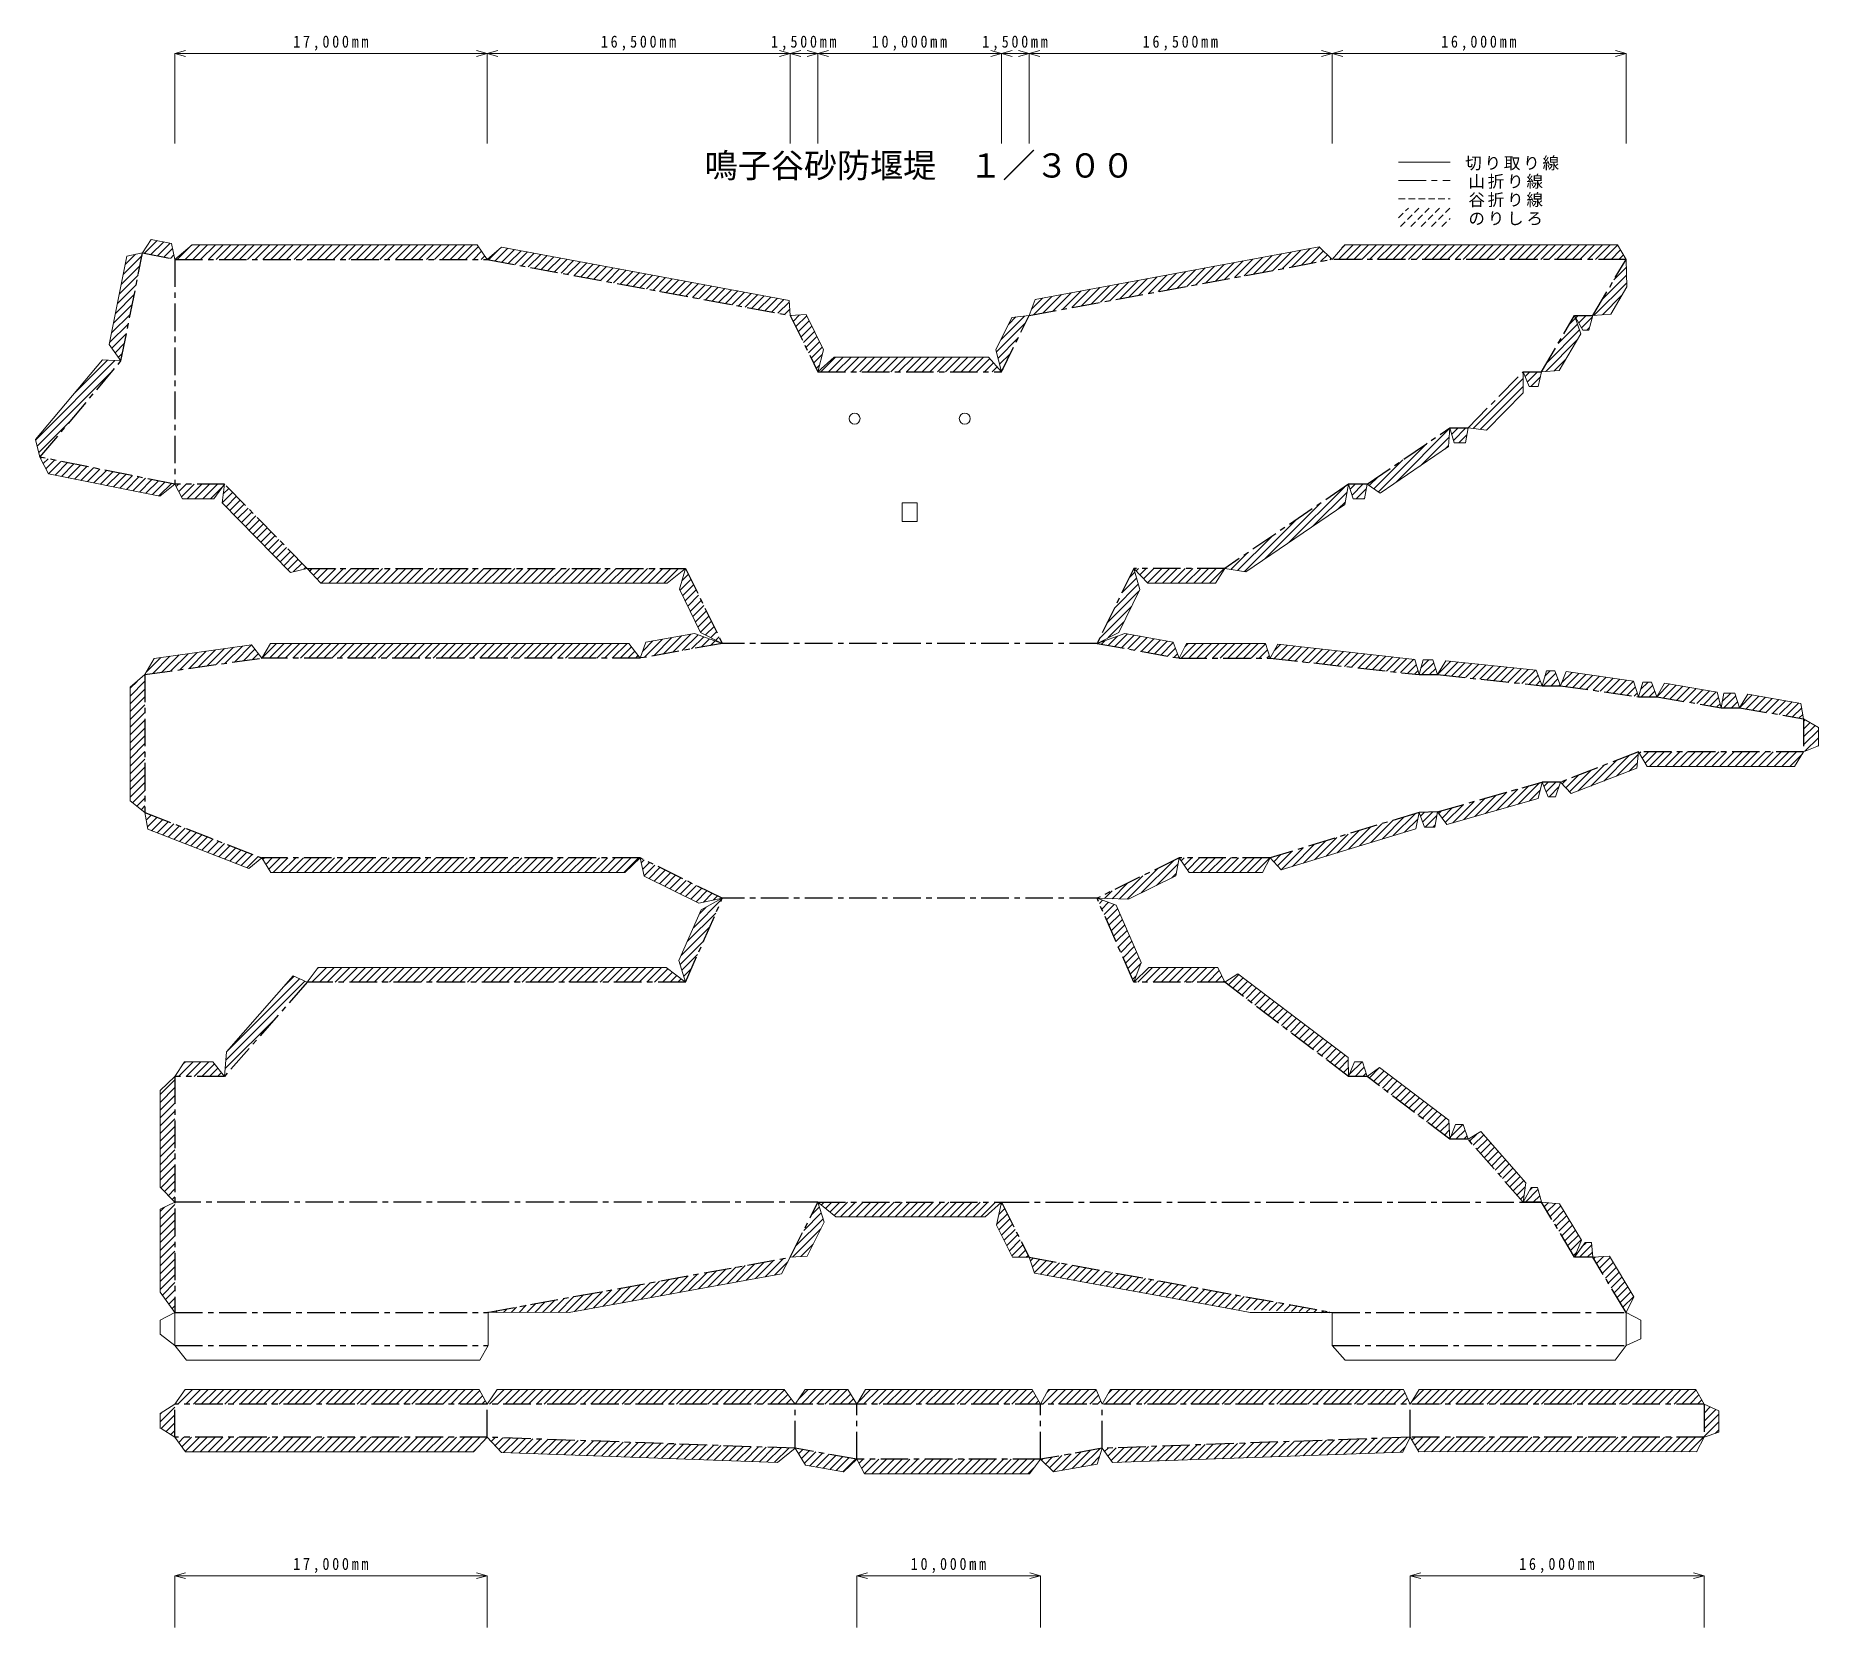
# Model space of a CAD drawing. Units: millimetres at full size, sheet at 1:300. Extents: x -1911260 to 408766, y -45196 to 976532.
# Drawn here: x -50644 to 46414, y 125216 to 211875 of the extents above; entities that cross this region are included whole.
import ezdxf
from ezdxf.enums import TextEntityAlignment as Align

# ---------------------------------------------------------------- set-up
doc = ezdxf.new("R2010")
doc.units = ezdxf.units.MM
doc.header["$LTSCALE"] = 300
for name, pattern in [('CHAIN1', [8, 5, -1, 1, -1]), ('CHAIN2', [12, 9, -1, 1, -1]), ('DASHED1', [1.8, 1.2, -0.6])]:
    doc.linetypes.add(name, pattern=pattern)
for name, color, linetype in [('0-2_本体補助', 7, 'Continuous'), ('0-4_谷折り', 2, 'CHAIN1'), ('0-7_ハッチ', 7, 'Continuous')]:
    doc.layers.add(name, color=color, linetype=linetype)
for name, color, linetype, lineweight in [('0-3_ハッチ補助', 4, 'Continuous', 5), ('0-5_切り取り', 4, 'Continuous', 5), ('0-A_文字', 2, 'DASHED1', 5)]:
    doc.layers.add(name, color=color, linetype=linetype, lineweight=lineweight)
doc.styles.add('ＭＳ ゴシック', font='')
doc.styles.get('ＭＳ ゴシック').set_extended_font_data('MS Gothic')

msp = doc.modelspace()

# ---------------------------------------------------------------- texts
at = {"layer": '0-2_本体補助', "char_height": 659.8, "attachment_point": 7, "style": 'ＭＳ ゴシック'}
for s, insert in [('\\T1.39;\\W0.85;17,000mm', (-36621, 211053.2)), ('\\T1.39;\\W0.85;16,500mm', (-19871, 211053.2)), ('\\T1.39;\\W0.85;1,500mm', (-10608.5, 211053.2)), ('\\T1.39;\\W0.85;10,000mm', (-5121, 211053.2)), ('\\T1.39;\\W0.85;1,500mm', (891.5, 211053.2)), ('\\T1.39;\\W0.85;16,500mm', (9629, 211053.2)), ('\\T1.39;\\W0.85;16,000mm', (25879, 211053.2)), ('\\T1.39;\\W0.85;17,000mm', (-36621, 128171.3)), ('\\T1.39;\\W0.85;10,000mm', (-2997, 128171.3)), ('\\T1.39;\\W0.85;16,000mm', (30127, 128171.3))]:
    msp.add_mtext(s, dxfattribs=dict(at, insert=insert))
at = {"layer": '0-A_文字', "color": 4, "style": 'ＭＳ ゴシック'}
msp.add_text('鳴子谷砂防堰堤\u3000１／３００', height=1320, dxfattribs=at).set_placement((-14217.7, 203751.3), align=Align.BOTTOM_LEFT)
at = {"layer": '0-A_文字', "color": 7, "char_height": 659.8, "attachment_point": 7, "style": 'ＭＳ ゴシック'}
for s, insert in [('\\T1.17;切り取り線', (27186.9, 204536.5)), ('\\T1.17;山折り線', (27361.9, 203536.5)), ('\\T1.17;谷折り線', (27361.9, 202536.5)), ('\\T1.17;のりしろ', (27361.9, 201536.5))]:
    msp.add_mtext(s, dxfattribs=dict(at, insert=insert))

# ---------------------------------------------------------------- linework, layer by layer
at = {"layer": '0-3_ハッチ補助'}
for p, q in [((-43058.5, 210903.2), (-42479, 211058.5)), ((-43058.5, 210903.2), (-26058.5, 210903.2)), ((-43058.5, 210903.2), (-42479, 210747.9)), ((-43058.5, 210903.2), (-43058.5, 206000.9)), ((-26058.5, 210903.2), (-26638.1, 211058.5)), ((-26058.5, 210903.2), (-26638.1, 210747.9)), ((-26058.5, 210903.2), (-25479, 211058.5)), ((-26058.5, 210903.2), (-26058.5, 206000.9)), ((-26058.5, 210903.2), (-9558.5, 210903.2)), ((-26058.5, 210903.2), (-25479, 210747.9)), ((-9558.5, 210903.2), (-10138.1, 211058.5)), ((-9558.5, 210903.2), (-10138.1, 210747.9)), ((-9558.5, 210903.2), (-8979, 211058.5)), ((-9558.5, 210903.2), (-9558.5, 206000.9)), ((-9558.5, 210903.2), (-8058.5, 210903.2)), ((-9558.5, 210903.2), (-8979, 210747.9)), ((-8058.5, 210903.2), (-8638.1, 211058.5)), ((-8058.5, 210903.2), (-8638.1, 210747.9)), ((-8058.5, 210903.2), (-7479, 211058.5)), ((-8058.5, 210903.2), (-8058.5, 206000.9)), ((-8058.5, 210903.2), (1941.5, 210903.2)), ((-8058.5, 210903.2), (-7479, 210747.9)), ((1941.5, 210903.2), (1361.9, 211058.5)), ((1941.5, 210903.2), (1361.9, 210747.9)), ((1941.5, 210903.2), (2521, 211058.5)), ((1941.5, 210903.2), (1941.5, 206000.9)), ((1941.5, 210903.2), (3441.5, 210903.2)), ((1941.5, 210903.2), (2521, 210747.9)), ((3441.5, 210903.2), (2861.9, 211058.5)), ((3441.5, 210903.2), (2861.9, 210747.9)), ((3441.5, 210903.2), (4021, 211058.5)), ((3441.5, 210903.2), (3441.5, 206000.9)), ((3441.5, 210903.2), (19941.5, 210903.2)), ((3441.5, 210903.2), (4021, 210747.9)), ((19941.5, 210903.2), (19361.9, 211058.5)), ((19941.5, 210903.2), (19361.9, 210747.9)), ((19941.5, 210903.2), (20521, 211058.5)), ((19941.5, 210903.2), (19941.5, 206000.9)), ((19941.5, 210903.2), (35941.5, 210903.2)), ((19941.5, 210903.2), (20521, 210747.9)), ((35941.5, 210903.2), (35361.9, 211058.5)), ((35941.5, 210903.2), (35361.9, 210747.9)), ((35941.5, 210903.2), (35941.5, 206000.9)), ((-43058.5, 128021.3), (-42479, 128176.6)), ((-26058.5, 128021.3), (-26638.1, 128176.6)), ((-5934.5, 128021.3), (-5355, 128176.6)), ((4065.5, 128021.3), (3485.9, 128176.6)), ((24189.5, 128021.3), (24769, 128176.6)), ((40189.5, 128021.3), (39609.9, 128176.6)), ((-43058.5, 128021.3), (-26058.5, 128021.3)), ((-43058.5, 128021.3), (-42479, 127866)), ((-43058.5, 128021.3), (-43058.5, 125215.5)), ((-26058.5, 128021.3), (-26638.1, 127866)), ((-26058.5, 128021.3), (-26058.5, 125215.5)), ((-5934.5, 128021.3), (4065.5, 128021.3)), ((-5934.5, 128021.3), (-5355, 127866)), ((-5934.5, 128021.3), (-5934.5, 125215.5)), ((4065.5, 128021.3), (3485.9, 127866)), ((4065.5, 128021.3), (4065.5, 125215.5)), ((40189.5, 128021.3), (24189.5, 128021.3)), ((24189.5, 128021.3), (24769, 127866)), ((24189.5, 128021.3), (24189.5, 125215.5)), ((40189.5, 128021.3), (39609.9, 127866)), ((40189.5, 128021.3), (40189.5, 125215.5))]:
    msp.add_line(p, q, dxfattribs=at)
at = {"layer": '0-4_谷折り'}
for p, q in [((-35858.5, 182864.9), (-15258.5, 182864.9)), ((-44693.5, 177084.9), (-38330.5, 177984.9)), ((25675.5, 169613.4), (31375.5, 171234.9)), ((25675.5, 169613.4), (24675.5, 169584.9)), ((-17730.5, 167109.9), (-38330.5, 167109.9)), ((-15258.5, 160345.9), (-13258.5, 164909.9)), ((-8058.5, 148365.4), (-43058.5, 148365.4)), ((-43058.5, 140565.4), (-26012.4, 140565.4)), ((19941.5, 140565.4), (35941.5, 140565.4)), ((-26058.5, 137362.4), (-43058.5, 137362.4)), ((-26058.5, 135565.4), (-26058.5, 137362.4)), ((-9288.5, 134965.4), (-9288.5, 137362.4)), ((40189.5, 137365.4), (-5934.5, 137365.4)), ((-5934.5, 134365.4), (-5934.5, 137362.4)), ((4065.5, 134365.4), (4065.5, 137362.4)), ((7419.5, 134965.4), (7419.5, 137365.4)), ((24189.5, 135565.4), (24189.5, 137365.4))]:
    msp.add_line(p, q, dxfattribs=at)
msp.add_lwpolyline([(-44823.7, 200047.7), (-43058.5, 199694.9), (-43061.5, 187455.5), (-50411, 188926.9), (-45999.3, 194164)], close=True, dxfattribs=at)
for points in [[(-43058.5, 199694.9), (-26058.5, 199694.9), (-9558.5, 196634.9), (-8058.5, 193574.9)], [(-8058.5, 193574.9), (1941.5, 193574.9), (3441.5, 196634.9), (19941.5, 199694.9)], [(21853.7, 187463.3), (26341.5, 190514.9), (27341.5, 190514.9), (30341.5, 193574.9), (31341.5, 193574.9), (33141.5, 196634.9), (34141.5, 196634.9), (35941.5, 199694.9), (19941.5, 199694.9)], [(-35858.5, 182864.9), (-40358.5, 187454.9), (-43061.5, 187455.5)], [(20841.5, 187454.9), (14091.5, 182864.9), (9141.5, 182864.9), (7141.5, 178784.9), (-13258.5, 178784.9)], [(-15258.5, 182864.9), (-13258.5, 178784.9), (-17730.5, 177984.9), (-38330.5, 177984.9)], [(7141.5, 178784.9), (11613.5, 177984.9), (16563.5, 177984.9), (24675.5, 177084.9), (25675.5, 177084.9), (31375.5, 176484.9), (32375.5, 176484.9), (36617.5, 175884.9), (37617.5, 175884.9), (41115.5, 175284.9), (42115.5, 175284.9), (45613.5, 174684.9), (45613.5, 172884.9), (36617.5, 172884.9), (32375.5, 171234.9), (31375.5, 171234.9)], [(-44693.5, 177084.9), (-44693.5, 169584.9), (-38330.5, 167109.9)], [(24675.5, 169584.9), (16563.5, 167109.9), (11613.5, 167109.9), (7141.5, 164909.9), (-13258.5, 164909.9), (-17730.5, 167109.9)], [(3441.5, 145365.4), (19941.5, 142365.4), (35941.5, 142365.4), (34141.5, 145365.4), (33141.5, 145365.4), (31341.5, 148365.4), (30341.5, 148365.4), (27341.5, 151788.4), (26341.5, 151788.4), (21841.5, 155211.4), (20841.5, 155211.4), (14091.5, 160345.9), (9141.5, 160345.9), (7141.5, 164909.9)], [(-15258.5, 160345.9), (-35858.5, 160345.9), (-40358.5, 155211.4), (-43058.5, 155211.4), (-43058.5, 142365.4), (-26058.5, 142362.4), (-9558.5, 145365.4), (-8058.5, 148365.4), (1941.5, 148365.4), (3441.5, 145365.4)], [(1941.5, 148365.4), (30341.5, 148365.4), (31341.5, 148365.4)], [(40189.5, 137365.4), (40189.5, 135565.4), (24189.5, 135565.4), (7419.5, 134965.4), (4065.5, 134365.4), (-5934.5, 134365.4), (-9288.5, 134965.4), (-26058.5, 135565.4), (-43058.5, 135565.4), (-43058.5, 137365.4)], [(-5934.5, 137359.6), (-9288.5, 137359.6), (-26058.5, 137359.6)]]:
    msp.add_lwpolyline(points, dxfattribs=at)
at = {"layer": '0-4_谷折り', "linetype": 'CHAIN2'}
msp.add_lwpolyline([(21853.7, 187463.3), (21841.5, 187454.9), (20841.5, 187454.9)], dxfattribs=at)
at = {"layer": '0-5_切り取り'}
for p, q in [((-45673.4, 199878.1), (-46636.1, 195060.1)), ((34141.5, 196634.9), (33919.9, 195834.9)), ((32309.8, 193643.3), (33488, 195646.2)), ((33599, 195834.9), (33919.9, 195834.9)), ((-46997.8, 194220.4), (-50644.3, 189891.7)), ((-45999.3, 194164), (-46997.8, 194220.4)), ((-46636.1, 195060.1), (-45999.3, 194164)), ((30341.5, 193574.9), (30335.7, 192426.3)), ((31341.5, 193574.9), (32309.8, 193643.3)), ((26268.7, 189498), (26341.5, 190514.9)), ((-50644.3, 189891.7), (-50411, 188926.9)), ((26268.7, 189498), (22558, 186974.8)), ((21710.1, 186654.9), (21853.7, 187463.3)), ((21841.5, 187454.9), (22558, 186974.8)), ((9141.5, 182864.9), (9471.7, 181721)), ((41115.5, 175284.9), (40899.3, 176133.7)), ((41272, 176084.9), (41115.5, 175284.9)), ((41272, 176084.9), (41868.7, 176084.9)), ((42115.5, 175284.9), (41868.7, 176084.9)), ((42578.1, 176017.3), (42115.5, 175284.9)), ((31375.5, 171234.9), (31157.9, 170341.3)), ((31157.9, 170341.3), (26182.5, 168925.9)), ((25675.5, 169613.4), (26182.5, 168925.9)), ((-17730.5, 167109.9), (-17509.8, 166109.8)), ((-17509.8, 166109.8), (-14546.6, 164652.1)), ((-36626.1, 160683.9), (-40251.2, 156547.7)), ((-36626.1, 160683.9), (-35858.5, 160345.9)), ((-40251.2, 156547.7), (-40358.5, 155211.4)), ((-43058.5, 148365.4), (-43858.5, 147980.5)), ((-43858.5, 147980.5), (-43858.5, 143460.1)), ((-8058.5, 148365.4), (-7711.5, 147270.7)), ((34141.5, 145365.4), (34064.5, 146165.4)), ((-43058.5, 142365.4), (-43858.5, 143460.1)), ((-43058.5, 140565.4), (-43058.5, 142365.4)), ((-26012.4, 142362.4), (-26012.4, 140565.4)), ((14528.9, 142536.4), (15485.8, 142362.4)), ((19941.5, 142365.4), (15471.1, 142365.1)), ((19941.5, 142365.4), (19941.5, 142365.4)), ((19941.5, 142365.4), (19941.5, 140565.4)), ((19941.5, 140565.4), (20656.3, 139765.4)), ((-26493.1, 138162.5), (-26060.2, 137365.4)), ((-5934.5, 137359.6), (-6429.5, 138162.4)), ((3618.9, 138162.4), (4065.5, 137362.4)), ((40189.5, 137365.4), (39752.1, 138162.4)), ((-43858.5, 136864.1), (-43858.5, 136034.8))]:
    msp.add_line(p, q, dxfattribs=at)
for points in [[(-45673.4, 199878.1), (-44823.7, 200047.7), (-44360.2, 200770.9), (-43256.4, 200550.3), (-43058.5, 199694.9), (-42131.4, 200494.9), (-26603, 200494.9), (-26058.5, 199694.9), (-25277.6, 200363.8), (-9627.5, 197461.4), (-9558.5, 196634.9), (-8696.2, 196693.4), (-7749.6, 194762.3), (-8058.5, 193574.9), (-7162.1, 194374.9), (1229.3, 194374.9)], [(3766.2, 197508.8), (19235.6, 200377.7), (19941.5, 199694.9), (20632, 200494.9), (35486.2, 200494.9), (35941.5, 199694.9), (35985.6, 198192.2)], [(34141.5, 196634.9), (35119, 196719), (35985.6, 198192.2)], [(3766.2, 197508.8), (3441.5, 196634.9), (2503.5, 196539), (1639.9, 194777.2), (1924.6, 193642.3)], [(33599, 195834.9), (33141.5, 196634.9), (33488, 195646.2)], [(1229.3, 194374.9), (1941.5, 193574.9), (1924.6, 193642.3)], [(30341.5, 193574.9), (30677.5, 192774.9), (31158, 192774.9), (31341.5, 193574.9)], [(27341.5, 190514.9), (28349.7, 190400.7), (30335.7, 192426.3)], [(26341.5, 190514.9), (26587.7, 189714.9), (27205.5, 189714.9), (27341.5, 190514.9)], [(-50411, 188926.9), (-49943.7, 188017.7), (-43888.7, 186807.8), (-43061.5, 187458.3)], [(-40358.5, 187454.9), (-40936.2, 186655.1), (-42648.1, 186655.5), (-43061.5, 187458.3)], [(-40358.5, 187454.9), (-40492.4, 186448.7), (-36772.9, 182654.9)], [(20841.5, 187454.9), (20632.4, 186345.4), (15251.3, 182686.2), (14091.5, 182864.9), (13588.4, 182064.9)], [(20841.5, 187454.9), (21087.7, 186654.9), (21696.4, 186654.9)], [(-38330.5, 167109.9), (-39045.8, 166529.8), (-44539.8, 168666.8), (-44693.5, 169584.9), (-45493.5, 170212.6), (-45493.5, 176400.6), (-44693.5, 177084.9), (-44187.3, 177964.5), (-38895.8, 178713), (-38330.5, 177984.9), (-37855.3, 178784.9), (-18343.4, 178784.9), (-17730.5, 177984.9), (-17418.4, 178853.5), (-14766.2, 179328), (-13258.5, 178784.9), (-14443.9, 179385.6), (-15598.3, 181740.4), (-15258.5, 182864.9), (-16264.3, 182064.9), (-35119.4, 182064.9), (-35858.5, 182864.9), (-36772.9, 182654.9)], [(9141.5, 182864.9), (9913.4, 182064.9), (13588.4, 182064.9)], [(7141.5, 178784.9), (8326.8, 179385.6), (9471.7, 181721)], [(7141.5, 178784.9), (8664.1, 179325.3), (11282.9, 178856.8), (11613.5, 177984.9), (12007.2, 178784.9), (16305, 178784.9), (16563.5, 177984.9), (16983, 178743.3), (24451.8, 177914.7), (24675.5, 177084.9), (24893.7, 177884.9), (25425.7, 177884.9), (25675.5, 177084.9), (26131.5, 177841.4), (31058.3, 177322.8), (31375.5, 176484.9), (31612.4, 177284.9), (32067.9, 177284.9), (32375.5, 176484.9), (32675.7, 177250.5), (36342.2, 176731.8), (36617.5, 175884.9), (36863.2, 176684.9), (37326.2, 176684.9), (37617.5, 175884.9), (38040.4, 176624.1), (40899.3, 176133.7)], [(42578.1, 176017.3), (45467.6, 175521.6), (45613.5, 174684.9), (46413.5, 174207.9), (46413.5, 173203.6), (45613.5, 172884.9), (45114.5, 172084.9), (37087.1, 172084.9), (36617.5, 172884.9)], [(32375.5, 171234.9), (32964.2, 170605.6), (36523, 171989.8), (36617.5, 172884.9)], [(31375.5, 171234.9), (31695.7, 170434.9), (32104.7, 170434.9), (32375.5, 171234.9)], [(25675.5, 169613.4), (25530.5, 168784.9), (24961.9, 168784.9), (24675.5, 169584.9), (24491.2, 168692.3), (17173.7, 166459.7), (16563.5, 167109.9)], [(-17730.5, 167109.9), (-18562.4, 166309.9), (-37846.1, 166309.9), (-38330.5, 167109.9)], [(7141.5, 164909.9), (8853.7, 164860.7), (11438.5, 166132.3), (11613.5, 167109.9)], [(11613.5, 167109.9), (12158.8, 166309.9), (16152.8, 166309.9), (16563.5, 167109.9)], [(-35858.5, 160345.9), (-35258.5, 161145.9), (-16312.1, 161145.9), (-15258.5, 160345.9), (-15619.7, 161515), (-14407.5, 164281.2), (-13258.5, 164909.9), (-14546.6, 164652.1)], [(7141.5, 164909.9), (8181.4, 164530), (9549.5, 161408), (9141.5, 160345.9), (9964.5, 161145.9), (13717.3, 161145.9), (14091.5, 160345.9), (14810.3, 160804.3), (20820.7, 156232.4), (20841.5, 155211.4), (21155.7, 156011.4), (21599.2, 156011.4), (21841.5, 155211.4), (22519.3, 155701), (26301, 152824.4), (26341.5, 151788.4), (26661.1, 152588.4), (27076.6, 152588.4), (27341.5, 151788.4), (28037.6, 152207.9), (30483.8, 149416.8), (30341.5, 148365.4), (30777.7, 149165.4), (31115.9, 149165.4), (31336.3, 148383.6)], [(-43058.5, 148365.4), (-43858.5, 149176.2), (-43858.5, 154443.2), (-43058.5, 155211.4), (-42547.8, 156011.4), (-41002.6, 156011.4), (-40358.5, 155211.4)], [(-8058.5, 148365.4), (-7087.6, 147565.4), (1049.5, 147565.4), (1941.5, 148365.4), (1675.6, 147108.2), (2545, 145369.5), (3441.5, 145365.4), (3745.7, 144497), (14528.9, 142536.4)], [(31341.5, 148365.4), (32329.2, 148274.2), (33518.9, 146291.3), (33141.5, 145365.4), (33710, 146165.4), (34064.5, 146165.4)], [(-26012.4, 142370.9), (-21590.7, 142362.4), (-10037.8, 144465.1), (-9558.5, 145365.4), (-8631.6, 145430.5), (-7711.5, 147270.7)], [(34141.5, 145365.4), (35036.6, 145428.4), (36372.8, 143201.4), (35941.5, 142365.4), (35941.5, 140565.4)], [(-43058.5, 142365.4), (-43858.5, 141937.8), (-43858.5, 141173), (-43058.5, 140565.4), (-42433.6, 139765.4), (-26469.4, 139765.4), (-26012.4, 140565.4)], [(35941.5, 142365.4), (36741.5, 141936.2), (36741.5, 140927.9), (35941.5, 140565.4)], [(35941.5, 140565.4), (35359.7, 139765.4), (20656.3, 139765.4)], [(-26493.1, 138162.5), (-42505.8, 138165.4), (-43058.5, 137365.4), (-43858.5, 136864.1)], [(-26060.2, 137365.4), (-25519.7, 138162.4), (-9888.7, 138162.4)], [(-6429.5, 138162.4), (-8745.8, 138162.4), (-9288.5, 137362.4), (-9888.7, 138162.4)], [(3618.9, 138162.4), (-5464.2, 138162.4), (-5934.5, 137359.6)], [(4065.5, 137362.4), (4491.9, 138162.4), (7097, 138162.4), (7419.5, 137365.4)], [(7419.5, 137365.4), (7876.6, 138162.4), (23826.6, 138162.4)], [(39752.1, 138162.4), (24673.2, 138162.4), (24189.5, 137365.4), (23826.6, 138162.4)], [(39787.8, 134765.4), (40189.5, 135565.4), (40989.5, 135843), (40989.5, 137010.1), (40189.5, 137365.4)], [(-43803.6, 136034.8), (-43058.5, 135565.4), (-42479.8, 134765.4), (-26806, 134765.4), (-26058.5, 135565.4), (-25276.4, 134737), (-10246.2, 134199.2), (-9288.5, 134965.4), (-8723.6, 134051.7), (-6664.8, 133683.4), (-5934.5, 134365.4), (-5526.9, 133565.4), (3468.4, 133565.4), (4065.5, 134365.4), (4772.1, 133679.2), (7157, 134105.8), (7419.5, 134965.4), (7992.8, 134185.4), (23797, 134750.9), (24189.5, 135565.4), (24669.7, 134765.4), (39795.7, 134781.2)]]:
    msp.add_lwpolyline(points, dxfattribs=at)
msp.add_lwpolyline([(-3458.5, 186434.9), (-3458.5, 185414.9), (-2658.5, 185414.9), (-2658.5, 186434.9)], close=True, dxfattribs=at)
for centre in [(-6058.5, 191024.9), (-58.5, 191024.9)]:
    msp.add_circle(centre, 300, dxfattribs=at)
at = {"layer": '0-7_ハッチ'}
for p, q in [((-45767.3, 199407.7), (-45203.1, 199971.9)), ((-44723.2, 200027.6), (-44043.2, 200707.5)), ((-44369.6, 199956.9), (-43689.6, 200636.9)), ((-44016, 199886.3), (-43336, 200566.2)), ((-43662.4, 199815.6), (-43194.7, 200283.3)), ((-42934.5, 199694.9), (-42153.6, 200475.8)), ((-42510.2, 199694.9), (-41710.2, 200494.9)), ((-42086, 199694.9), (-41286, 200494.9)), ((-41661.7, 199694.9), (-40861.7, 200494.9)), ((-41237.4, 199694.9), (-40437.4, 200494.9)), ((-40813.2, 199694.9), (-40013.2, 200494.9)), ((-40388.9, 199694.9), (-39588.9, 200494.9)), ((-39964.6, 199694.9), (-39164.6, 200494.9)), ((-39540.4, 199694.9), (-38740.4, 200494.9)), ((-39116.1, 199694.9), (-38316.1, 200494.9)), ((-38691.8, 199694.9), (-37891.8, 200494.9)), ((-38267.6, 199694.9), (-37467.6, 200494.9)), ((-37843.3, 199694.9), (-37043.3, 200494.9)), ((-37419, 199694.9), (-36619, 200494.9)), ((-36994.8, 199694.9), (-36194.8, 200494.9)), ((-36570.5, 199694.9), (-35770.5, 200494.9)), ((-36146.3, 199694.9), (-35346.3, 200494.9)), ((-35722, 199694.9), (-34922, 200494.9)), ((-35297.7, 199694.9), (-34497.7, 200494.9)), ((-34873.5, 199694.9), (-34073.5, 200494.9)), ((-34449.2, 199694.9), (-33649.2, 200494.9)), ((-34024.9, 199694.9), (-33224.9, 200494.9)), ((-33600.7, 199694.9), (-32800.7, 200494.9)), ((-33176.4, 199694.9), (-32376.4, 200494.9)), ((-32752.1, 199694.9), (-31952.1, 200494.9)), ((-32327.9, 199694.9), (-31527.9, 200494.9)), ((-31903.6, 199694.9), (-31103.6, 200494.9)), ((-31479.3, 199694.9), (-30679.3, 200494.9)), ((-31055.1, 199694.9), (-30255.1, 200494.9)), ((-30630.8, 199694.9), (-29830.8, 200494.9)), ((-30206.6, 199694.9), (-29406.6, 200494.9)), ((-29782.3, 199694.9), (-28982.3, 200494.9)), ((-29358, 199694.9), (-28558, 200494.9)), ((-28933.8, 199694.9), (-28133.8, 200494.9)), ((-28509.5, 199694.9), (-27709.5, 200494.9)), ((-28085.2, 199694.9), (-27285.2, 200494.9)), ((-27661, 199694.9), (-26861, 200494.9)), ((-27236.7, 199694.9), (-26535.7, 200396)), ((-26812.4, 199694.9), (-26363.9, 200143.5)), ((-25978.7, 199680.1), (-25399.7, 200259.2)), ((-25620.8, 199613.8), (-24934.5, 200300.1)), ((-25262.9, 199547.4), (-24576.6, 200233.8)), ((-24905, 199481), (-24218.7, 200167.4)), ((-24547.2, 199414.7), (-23860.8, 200101)), ((-24189.3, 199348.3), (-23502.9, 200034.6)), ((-23831.4, 199281.9), (-23145, 199968.3)), ((16191.3, 198999.5), (17190.2, 199998.3)), ((16712.1, 199096.1), (17711, 200094.9)), ((17233, 199192.7), (18231.9, 200191.5)), ((17753.8, 199289.2), (18752.7, 200288.1)), ((18274.7, 199385.8), (19251.3, 200362.5)), ((18795.6, 199482.4), (19467, 200153.9)), ((19316.4, 199579), (19682.7, 199945.3)), ((20280.9, 199694.9), (21080.9, 200494.9)), ((20477, 200315.4), (20656.6, 200494.9)), ((20705.1, 199694.9), (21505.1, 200494.9)), ((21129.4, 199694.9), (21929.4, 200494.9)), ((21553.7, 199694.9), (22353.7, 200494.9)), ((21977.9, 199694.9), (22777.9, 200494.9)), ((22402.2, 199694.9), (23202.2, 200494.9)), ((22826.5, 199694.9), (23626.5, 200494.9)), ((23250.7, 199694.9), (24050.7, 200494.9)), ((23675, 199694.9), (24475, 200494.9)), ((24099.2, 199694.9), (24899.2, 200494.9)), ((24523.5, 199694.9), (25323.5, 200494.9)), ((24947.8, 199694.9), (25747.8, 200494.9)), ((25372, 199694.9), (26172, 200494.9)), ((25796.3, 199694.9), (26596.3, 200494.9)), ((26220.6, 199694.9), (27020.6, 200494.9)), ((26644.8, 199694.9), (27444.8, 200494.9)), ((27069.1, 199694.9), (27869.1, 200494.9)), ((27493.4, 199694.9), (28293.4, 200494.9)), ((27917.6, 199694.9), (28717.6, 200494.9)), ((28341.9, 199694.9), (29141.9, 200494.9)), ((28766.1, 199694.9), (29566.1, 200494.9)), ((29190.4, 199694.9), (29990.4, 200494.9)), ((29614.7, 199694.9), (30414.7, 200494.9)), ((30038.9, 199694.9), (30838.9, 200494.9)), ((30463.2, 199694.9), (31263.2, 200494.9)), ((30887.5, 199694.9), (31687.5, 200494.9)), ((31311.7, 199694.9), (32111.7, 200494.9)), ((31736, 199694.9), (32536, 200494.9)), ((32160.3, 199694.9), (32960.3, 200494.9)), ((32584.5, 199694.9), (33384.5, 200494.9)), ((33008.8, 199694.9), (33808.8, 200494.9)), ((33433.1, 199694.9), (34233.1, 200494.9)), ((33857.3, 199694.9), (34657.3, 200494.9)), ((34281.6, 199694.9), (35081.6, 200494.9)), ((34705.8, 199694.9), (35493.3, 200482.4)), ((35130.1, 199694.9), (35647.2, 200212)), ((35554.4, 199694.9), (35801.1, 199941.6)), ((-45979.2, 198347.2), (-44959.7, 199366.8)), ((-45873.3, 198877.5), (-44853.8, 199897)), ((-43308.7, 199744.9), (-43114.9, 199938.7)), ((-26388.2, 199694.9), (-26192, 199891.1)), ((-23473.5, 199215.5), (-22787.1, 199901.9)), ((-23115.6, 199149.2), (-22429.2, 199835.5)), ((-22757.7, 199082.8), (-22071.3, 199769.1)), ((-22399.8, 199016.4), (-21713.5, 199702.8)), ((-22041.9, 198950), (-21355.6, 199636.4)), ((-21684, 198883.7), (-20997.7, 199570)), ((-21326.1, 198817.3), (-20639.8, 199503.7)), ((-20968.2, 198750.9), (-20281.9, 199437.3)), ((-20610.3, 198684.6), (-19924, 199370.9)), ((-20252.5, 198618.2), (-19566.1, 199304.5)), ((-19894.6, 198551.8), (-19208.2, 199238.2)), ((-19536.7, 198485.4), (-18850.3, 199171.8)), ((-19178.8, 198419.1), (-18492.4, 199105.4)), ((-18820.9, 198352.7), (-18134.5, 199039)), ((-18463, 198286.3), (-17776.6, 198972.7)), ((10982.7, 198033.5), (11981.6, 199032.4)), ((11503.5, 198130.1), (12502.4, 199129)), ((12024.4, 198226.7), (13023.3, 199225.6)), ((12545.2, 198323.3), (13544.1, 199322.2)), ((13066.1, 198419.9), (14065, 199418.8)), ((13587, 198516.5), (14585.9, 199515.4)), ((14107.8, 198613.1), (15106.7, 199612)), ((14628.7, 198709.7), (15627.6, 199708.6)), ((15149.5, 198806.3), (16148.4, 199805.2)), ((15670.4, 198902.9), (16669.3, 199901.8)), ((19837.3, 199675.6), (19898.3, 199736.7)), ((35282.2, 198574.3), (35954.6, 199246.7)), ((35888.3, 199604.7), (35942.5, 199658.8)), ((-46191.1, 197286.8), (-45171.6, 198306.4)), ((-46085.2, 197817), (-45065.6, 198836.6)), ((-18105.1, 198219.9), (-17418.8, 198906.3)), ((-17747.2, 198153.6), (-17060.9, 198839.9)), ((-17389.3, 198087.2), (-16703, 198773.6)), ((-17031.4, 198020.8), (-16345.1, 198707.2)), ((-16673.5, 197954.5), (-15987.2, 198640.8)), ((-16315.7, 197888.1), (-15629.3, 198574.4)), ((-15957.8, 197821.7), (-15271.4, 198508.1)), ((-15599.9, 197755.3), (-14913.5, 198441.7)), ((-15242, 197689), (-14555.6, 198375.3)), ((-14884.1, 197622.6), (-14197.7, 198308.9)), ((-14526.2, 197556.2), (-13839.8, 198242.6)), ((-14168.3, 197489.8), (-13481.9, 198176.2)), ((-13810.4, 197423.5), (-13124.1, 198109.8)), ((-13452.5, 197357.1), (-12766.2, 198043.5)), ((5774.1, 197067.5), (6773, 198066.4)), ((6294.9, 197164.1), (7293.8, 198163)), ((6815.8, 197260.7), (7814.7, 198259.6)), ((7336.6, 197357.3), (8335.5, 198356.2)), ((7857.5, 197453.9), (8856.4, 198452.8)), ((8378.4, 197550.5), (9377.3, 198549.4)), ((8899.2, 197647.1), (9898.1, 198646)), ((9420.1, 197743.7), (10419, 198742.6)), ((9940.9, 197840.3), (10939.8, 198839.2)), ((10461.8, 197936.9), (11460.7, 198935.8)), ((34196.1, 196639.6), (35978.9, 198422.4)), ((34676.2, 197543.9), (35966.7, 198834.5)), ((-46403, 196226.4), (-45383.5, 197245.9)), ((-46297.1, 196756.6), (-45277.5, 197776.2)), ((-13094.6, 197290.7), (-12408.3, 197977.1)), ((-12736.7, 197224.4), (-12050.4, 197910.7)), ((-12378.8, 197158), (-11692.5, 197844.3)), ((-12021, 197091.6), (-11334.6, 197778)), ((-11663.1, 197025.2), (-10976.7, 197711.6)), ((-11305.2, 196958.9), (-10618.8, 197645.2)), ((-10947.3, 196892.5), (-10260.9, 197578.9)), ((-10589.4, 196826.1), (-9903, 197512.5)), ((-10231.5, 196759.8), (-9620, 197371.3)), ((3572.3, 196987.1), (4168.7, 197583.5)), ((3690.6, 196681.2), (4689.5, 197680)), ((4211.5, 196777.8), (5210.4, 197776.6)), ((4732.3, 196874.4), (5731.2, 197873.2)), ((5253.2, 196970.9), (6252.1, 197969.8)), ((34660.3, 196679.5), (35718, 197737.3)), ((-46614.9, 195166), (-45595.4, 196185.5)), ((-46509, 195696.2), (-45489.4, 196715.7)), ((-9873.6, 196693.4), (-9587.3, 196979.7)), ((-9541.8, 196600.9), (-9504.1, 196638.6)), ((-9402.3, 196316.2), (-9049, 196669.5)), ((-9262.7, 196031.5), (-8664.8, 196629.3)), ((-9123.2, 195746.8), (-8525.3, 196344.6)), ((-8983.6, 195462.1), (-8385.7, 196059.9)), ((1669.3, 194659.8), (3246.3, 196236.8)), ((1906.6, 195321.4), (3194.9, 196609.7)), ((2314.6, 196153.6), (2722.3, 196561.4)), ((32247.6, 195115.4), (33303.9, 196171.6)), ((32853.7, 196145.7), (33193.7, 196485.8)), ((33214.8, 196506.8), (33342.9, 196634.9)), ((33369.1, 196236.9), (33767.2, 196634.9)), ((33523.5, 195967), (34122.3, 196565.8)), ((-46495, 194861.6), (-45701.3, 195655.3)), ((-46318.8, 194613.6), (-45807.3, 195125.1)), ((-8844, 195177.4), (-8246.2, 195775.2)), ((-8704.5, 194892.7), (-8106.6, 195490.5)), ((-8564.9, 194608), (-7967, 195205.8)), ((1754.4, 194320.7), (2838.4, 195404.6)), ((31572, 193591.2), (33289.5, 195308.7)), ((31641.5, 194085), (33414, 195857.5)), ((33815.7, 195834.9), (33959.8, 195979)), ((-50638.9, 189869.2), (-46325.7, 194182.4)), ((-48525.7, 192406.7), (-46727.3, 194205.1)), ((-46142.6, 194365.5), (-45913.2, 194594.9)), ((-8425.4, 194323.2), (-7827.5, 194921.1)), ((-8285.8, 194038.5), (-7815.6, 194508.8)), ((-7900.9, 193574.9), (-7100.9, 194374.9)), ((-7476.6, 193574.9), (-6676.6, 194374.9)), ((-7052.3, 193574.9), (-6252.3, 194374.9)), ((-6628.1, 193574.9), (-5828.1, 194374.9)), ((-6203.8, 193574.9), (-5403.8, 194374.9)), ((-5779.5, 193574.9), (-4979.5, 194374.9)), ((-5355.3, 193574.9), (-4555.3, 194374.9)), ((-4931, 193574.9), (-4131, 194374.9)), ((-4506.8, 193574.9), (-3706.8, 194374.9)), ((-4082.5, 193574.9), (-3282.5, 194374.9)), ((-3658.2, 193574.9), (-2858.2, 194374.9)), ((-3234, 193574.9), (-2434, 194374.9)), ((-2809.7, 193574.9), (-2009.7, 194374.9)), ((-2385.4, 193574.9), (-1585.4, 194374.9)), ((-1961.2, 193574.9), (-1161.2, 194374.9)), ((-1536.9, 193574.9), (-736.9, 194374.9)), ((-1112.6, 193574.9), (-312.6, 194374.9)), ((-688.4, 193574.9), (111.6, 194374.9)), ((-264.1, 193574.9), (535.9, 194374.9)), ((160.2, 193574.9), (960.2, 194374.9)), ((584.4, 193574.9), (1302.4, 194292.9)), ((1839.5, 193981.5), (2430.4, 194572.4)), ((32028.4, 193623.4), (32683.4, 194278.4)), ((-50556.3, 189527.6), (-46424, 193659.9)), ((-8146.2, 193753.8), (-7964.8, 193935.3)), ((1008.7, 193574.9), (1502.2, 194068.4)), ((1432.9, 193574.9), (1702, 193844)), ((1857.2, 193574.9), (1901.8, 193619.5)), ((1924.6, 193642.3), (2022.5, 193740.2)), ((27616, 190483.8), (30339.6, 193207.4)), ((30449.6, 193317.4), (30707.2, 193574.9)), ((30575.1, 193018.6), (31131.4, 193574.9)), ((30755.7, 192774.9), (31277.7, 193297)), ((27997.1, 190440.6), (30337.4, 192781)), ((-50473.7, 189185.9), (-48691.8, 190967.8)), ((23421.1, 187561.7), (26338.9, 190479.5)), ((26349.2, 190489.8), (26374.4, 190514.9)), ((26449.1, 190165.4), (26798.6, 190514.9)), ((26548.9, 189841), (27222.9, 190514.9)), ((22469.3, 187034.2), (25118.5, 189683.3)), ((24746.9, 188463.2), (26306.2, 190022.5)), ((26072.7, 189364.8), (26273.5, 189565.5)), ((26847.2, 189714.9), (27278.9, 190146.7)), ((-50376.2, 188859.1), (-50325.5, 188909.8)), ((-50232.2, 188578.9), (-49971.9, 188839.2)), ((-50088.1, 188298.7), (-49618.3, 188768.5)), ((-49944.1, 188018.4), (-49264.7, 188697.8)), ((-49591, 187947.2), (-48911.1, 188627.2)), ((-49237.4, 187876.6), (-48557.5, 188556.5)), ((-48883.8, 187805.9), (-48203.9, 188485.9)), ((-48530.2, 187735.3), (-47850.3, 188415.2)), ((-48176.6, 187664.6), (-47496.7, 188344.5)), ((22215.3, 187204.4), (23792.7, 188781.8)), ((-47823, 187593.9), (-47143, 188273.9)), ((-47469.4, 187523.3), (-46789.4, 188203.2)), ((-47115.8, 187452.6), (-46435.8, 188132.6)), ((-46762.2, 187382), (-46082.2, 188061.9)), ((-46408.6, 187311.3), (-45728.6, 187991.3)), ((-46055, 187240.7), (-45375, 187920.6)), ((-45701.4, 187170), (-45021.4, 187849.9)), ((-45347.8, 187099.3), (-44667.8, 187779.3)), ((-44994.1, 187028.7), (-44314.2, 187708.6)), ((-44640.5, 186958), (-43960.6, 187638)), ((-44286.9, 186887.4), (-43607, 187567.3)), ((-43933.3, 186816.7), (-43253.4, 187496.7)), ((-42995.6, 187330.2), (-42867.7, 187458.1)), ((-42851.3, 187050.2), (-42444, 187457.6)), ((-42707.1, 186770.1), (-42020.2, 187457)), ((-42397.6, 186655.4), (-41596.5, 187456.5)), ((-41973.4, 186655.3), (-41172.7, 187456)), ((-41549.2, 186655.2), (-40749, 187455.4)), ((-41125.1, 186655.1), (-40445.1, 187335.1)), ((-40363.7, 187416.5), (-40342.1, 187438.1)), ((20924.2, 187186.1), (21193.1, 187454.9)), ((21024.1, 186861.7), (21617.3, 187454.9)), ((21961.3, 187374.6), (22466.8, 187880.2)), ((-40487.7, 186444), (-39922, 187009.7)), ((-40428.7, 186927.2), (-40132, 187223.9)), ((-40277.7, 186229.7), (-39712, 186795.4)), ((-40067.6, 186015.5), (-39501.9, 186581.2)), ((-39857.6, 185801.3), (-39291.9, 186367)), ((16265.3, 183375.7), (19288.5, 186399)), ((17591.1, 184277.3), (20614.4, 187300.5)), ((18917, 185178.8), (20759.8, 187021.7)), ((20242.8, 186080.4), (20661.4, 186499)), ((21241.6, 186654.9), (21797.1, 187210.5)), ((21665.8, 186654.9), (21703.2, 186692.3)), ((-39647.6, 185587), (-39081.9, 186152.7)), ((-39437.5, 185372.8), (-38871.8, 185938.5)), ((-39227.5, 185158.6), (-38661.8, 185724.3)), ((-39017.5, 184944.3), (-38451.8, 185510)), ((15164.9, 182699.5), (17962.7, 185497.4)), ((-38807.5, 184730.1), (-38241.7, 185295.8)), ((-38597.4, 184515.9), (-38031.7, 185081.6)), ((-38387.4, 184301.6), (-37821.7, 184867.3)), ((-38177.4, 184087.4), (-37611.6, 184653.1)), ((-37967.3, 183873.2), (-37401.6, 184438.9)), ((14797.2, 182756.2), (16636.9, 184595.8)), ((-37757.3, 183658.9), (-37191.6, 184224.6)), ((-37547.3, 183444.7), (-36981.5, 184010.4)), ((-37337.2, 183230.5), (-36771.5, 183796.2)), ((-37127.2, 183016.2), (-36561.5, 183581.9)), ((14429.6, 182812.8), (15311.1, 183694.3)), ((-36917.2, 182802), (-36351.5, 183367.7)), ((-36600.4, 182694.5), (-36141.4, 183153.5)), ((-36049.6, 182821.1), (-35931.4, 182939.3)), ((-35725.5, 182720.9), (-35581.4, 182864.9)), ((-35521.7, 182500.4), (-35157.2, 182864.9)), ((-35318, 182279.9), (-34732.9, 182864.9)), ((-35108.6, 182064.9), (-34308.6, 182864.9)), ((-34684.4, 182064.9), (-33884.4, 182864.9)), ((-34260.1, 182064.9), (-33460.1, 182864.9)), ((-33835.8, 182064.9), (-33035.8, 182864.9)), ((-33411.6, 182064.9), (-32611.6, 182864.9)), ((-32987.3, 182064.9), (-32187.3, 182864.9)), ((-32563.1, 182064.9), (-31763.1, 182864.9)), ((-32138.8, 182064.9), (-31338.8, 182864.9)), ((-31714.5, 182064.9), (-30914.5, 182864.9)), ((-31290.3, 182064.9), (-30490.3, 182864.9)), ((-30866, 182064.9), (-30066, 182864.9)), ((-30441.7, 182064.9), (-29641.7, 182864.9)), ((-30017.5, 182064.9), (-29217.5, 182864.9)), ((-29593.2, 182064.9), (-28793.2, 182864.9)), ((-29168.9, 182064.9), (-28368.9, 182864.9)), ((-28744.7, 182064.9), (-27944.7, 182864.9)), ((-28320.4, 182064.9), (-27520.4, 182864.9)), ((-27896.1, 182064.9), (-27096.1, 182864.9)), ((-27471.9, 182064.9), (-26671.9, 182864.9)), ((-27047.6, 182064.9), (-26247.6, 182864.9)), ((-26623.4, 182064.9), (-25823.4, 182864.9)), ((-26199.1, 182064.9), (-25399.1, 182864.9)), ((-25774.8, 182064.9), (-24974.8, 182864.9)), ((-25350.6, 182064.9), (-24550.6, 182864.9)), ((-24926.3, 182064.9), (-24126.3, 182864.9)), ((-24502, 182064.9), (-23702, 182864.9)), ((-24077.8, 182064.9), (-23277.8, 182864.9)), ((-23653.5, 182064.9), (-22853.5, 182864.9)), ((-23229.2, 182064.9), (-22429.2, 182864.9)), ((-22805, 182064.9), (-22005, 182864.9)), ((-22380.7, 182064.9), (-21580.7, 182864.9)), ((-21956.4, 182064.9), (-21156.4, 182864.9)), ((-21532.2, 182064.9), (-20732.2, 182864.9)), ((-21107.9, 182064.9), (-20307.9, 182864.9)), ((-20683.7, 182064.9), (-19883.7, 182864.9)), ((-20259.4, 182064.9), (-19459.4, 182864.9)), ((-19835.1, 182064.9), (-19035.1, 182864.9)), ((-19410.9, 182064.9), (-18610.9, 182864.9)), ((-18986.6, 182064.9), (-18186.6, 182864.9)), ((-18562.3, 182064.9), (-17762.3, 182864.9)), ((-18138.1, 182064.9), (-17338.1, 182864.9)), ((-17713.8, 182064.9), (-16913.8, 182864.9)), ((-17289.5, 182064.9), (-16489.5, 182864.9)), ((-16865.3, 182064.9), (-16065.3, 182864.9)), ((-16441, 182064.9), (-15641, 182864.9)), ((-15460.3, 182197.2), (-15105.2, 182552.2)), ((-15276.6, 182805.1), (-15244.8, 182836.9)), ((8901.9, 182376.3), (9197.3, 182671.6)), ((9263.8, 182738.2), (9390.6, 182864.9)), ((9472.1, 182522.3), (9814.8, 182864.9)), ((9680.5, 182306.3), (10239.1, 182864.9)), ((9888.8, 182090.4), (10663.4, 182864.9)), ((10287.6, 182064.9), (11087.6, 182864.9)), ((10711.9, 182064.9), (11511.9, 182864.9)), ((11136.1, 182064.9), (11936.1, 182864.9)), ((11560.4, 182064.9), (12360.4, 182864.9)), ((11984.7, 182064.9), (12784.7, 182864.9)), ((12408.9, 182064.9), (13208.9, 182864.9)), ((12833.2, 182064.9), (13633.2, 182864.9)), ((13257.5, 182064.9), (14057.5, 182864.9)), ((-15563.5, 181669.6), (-14965.7, 182267.5)), ((-15424, 181384.9), (-14826.1, 181982.8)), ((-15284.4, 181100.2), (-14686.6, 181698.1)), ((7678.1, 179879.7), (9425.7, 181627.3)), ((8086, 180711.9), (9387.3, 182013.2)), ((8494, 181544.1), (9292.3, 182342.4)), ((-15144.9, 180815.5), (-14547, 181413.4)), ((-15005.3, 180530.8), (-14407.4, 181128.7)), ((-14865.7, 180246.1), (-14267.9, 180844)), ((-14726.2, 179961.4), (-14128.3, 180559.3)), ((7270.1, 179047.5), (9017.8, 180795.1)), ((-14586.6, 179676.7), (-13988.8, 180274.6)), ((-14447.1, 179392), (-13849.2, 179989.9)), ((-14168.7, 179246.1), (-13709.6, 179705.2)), ((7730.2, 179083.3), (8609.8, 179962.9)), ((-40318.3, 177703.8), (-39377.2, 178644.9)), ((-39824.2, 177773.7), (-38891, 178706.8)), ((-38316.5, 178008.5), (-37540.1, 178784.9)), ((-37915.8, 177984.9), (-37115.8, 178784.9)), ((-37491.6, 177984.9), (-36691.6, 178784.9)), ((-37067.3, 177984.9), (-36267.3, 178784.9)), ((-36643.1, 177984.9), (-35843.1, 178784.9)), ((-36218.8, 177984.9), (-35418.8, 178784.9)), ((-35794.5, 177984.9), (-34994.5, 178784.9)), ((-35370.3, 177984.9), (-34570.3, 178784.9)), ((-34946, 177984.9), (-34146, 178784.9)), ((-34521.7, 177984.9), (-33721.7, 178784.9)), ((-34097.5, 177984.9), (-33297.5, 178784.9)), ((-33673.2, 177984.9), (-32873.2, 178784.9)), ((-33248.9, 177984.9), (-32448.9, 178784.9)), ((-32824.7, 177984.9), (-32024.7, 178784.9)), ((-32400.4, 177984.9), (-31600.4, 178784.9)), ((-31976.1, 177984.9), (-31176.1, 178784.9)), ((-31551.9, 177984.9), (-30751.9, 178784.9)), ((-31127.6, 177984.9), (-30327.6, 178784.9)), ((-30703.4, 177984.9), (-29903.4, 178784.9)), ((-30279.1, 177984.9), (-29479.1, 178784.9)), ((-29854.8, 177984.9), (-29054.8, 178784.9)), ((-29430.6, 177984.9), (-28630.6, 178784.9)), ((-29006.3, 177984.9), (-28206.3, 178784.9)), ((-28582, 177984.9), (-27782, 178784.9)), ((-28157.8, 177984.9), (-27357.8, 178784.9)), ((-27733.5, 177984.9), (-26933.5, 178784.9)), ((-27309.2, 177984.9), (-26509.2, 178784.9)), ((-26885, 177984.9), (-26085, 178784.9)), ((-26460.7, 177984.9), (-25660.7, 178784.9)), ((-26036.4, 177984.9), (-25236.4, 178784.9)), ((-25612.2, 177984.9), (-24812.2, 178784.9)), ((-25187.9, 177984.9), (-24387.9, 178784.9)), ((-24763.7, 177984.9), (-23963.7, 178784.9)), ((-24339.4, 177984.9), (-23539.4, 178784.9)), ((-23915.1, 177984.9), (-23115.1, 178784.9)), ((-23490.9, 177984.9), (-22690.9, 178784.9)), ((-23066.6, 177984.9), (-22266.6, 178784.9)), ((-22642.3, 177984.9), (-21842.3, 178784.9)), ((-22218.1, 177984.9), (-21418.1, 178784.9)), ((-21793.8, 177984.9), (-20993.8, 178784.9)), ((-21369.5, 177984.9), (-20569.5, 178784.9)), ((-20945.3, 177984.9), (-20145.3, 178784.9)), ((-20521, 177984.9), (-19721, 178784.9)), ((-20096.8, 177984.9), (-19296.8, 178784.9)), ((-19672.5, 177984.9), (-18872.5, 178784.9)), ((-19248.2, 177984.9), (-18448.2, 178784.9)), ((-18824, 177984.9), (-18204.8, 178604.1)), ((-17593.1, 178367.2), (-17039, 178921.4)), ((-17512.1, 178024), (-16522.3, 179013.8)), ((-16995.4, 178116.5), (-16005.6, 179106.2)), ((-16478.7, 178208.9), (-15488.9, 179198.7)), ((-15962, 178301.3), (-14972.2, 179291.1)), ((-15445.3, 178393.8), (-14578.6, 179260.4)), ((-14928.6, 178486.2), (-14266.7, 179148.1)), ((-14411.9, 178578.6), (-13954.8, 179035.7)), ((-13895.2, 178671.1), (-13642.9, 178923.4)), ((-13887.1, 179103.4), (-13570.1, 179420.5)), ((-13605.5, 178960.8), (-13430.5, 179135.8)), ((-13378.5, 178763.5), (-13331, 178811)), ((-13323.9, 178818.1), (-13290.9, 178851.1)), ((7387.8, 178740.9), (7591.6, 178944.7)), ((7747.7, 178676.5), (8249.3, 179178.1)), ((8107.6, 178612.1), (8797, 179301.5)), ((8467.5, 178547.7), (9156.8, 179237.1)), ((8827.3, 178483.4), (9516.7, 179172.7)), ((9187.2, 178419), (9876.6, 179108.4)), ((9547.1, 178354.6), (10236.5, 179044)), ((9907, 178290.2), (10596.4, 178979.6)), ((10266.9, 178225.8), (10956.3, 178915.2)), ((10626.8, 178161.5), (11293.7, 178828.4)), ((11723.1, 177984.9), (12523.1, 178784.9)), ((11918.4, 178604.6), (12098.8, 178784.9)), ((12147.3, 177984.9), (12947.3, 178784.9)), ((12571.6, 177984.9), (13371.6, 178784.9)), ((12995.8, 177984.9), (13795.8, 178784.9)), ((13420.1, 177984.9), (14220.1, 178784.9)), ((13844.4, 177984.9), (14644.4, 178784.9)), ((14268.6, 177984.9), (15068.6, 178784.9)), ((14692.9, 177984.9), (15492.9, 178784.9)), ((15117.2, 177984.9), (15917.2, 178784.9)), ((15541.4, 177984.9), (16313.9, 178757.4)), ((16778.3, 178373.3), (17131.8, 178726.8)), ((16789.2, 177959.9), (17513.7, 178684.4)), ((17171.1, 177917.5), (17895.6, 178642.1)), ((17553, 177875.2), (18277.5, 178599.7)), ((-44609.5, 177231), (-43824.7, 178015.8)), ((-44271.6, 177144.6), (-43330.5, 178085.7)), ((-43777.4, 177214.5), (-42836.4, 178155.6)), ((-43283.3, 177284.4), (-42342.2, 178225.5)), ((-42789.1, 177354.3), (-41848, 178295.4)), ((-42295, 177424.2), (-41353.9, 178365.3)), ((-41800.8, 177494.1), (-40859.7, 178435.2)), ((-41306.6, 177564), (-40365.6, 178505.1)), ((-40812.5, 177633.9), (-39871.4, 178575)), ((-39330, 177843.6), (-38705.6, 178468)), ((-38835.8, 177913.5), (-38520.2, 178229.2)), ((-38341.7, 177983.4), (-38334.7, 177990.3)), ((-18399.7, 177984.9), (-18020.8, 178363.8)), ((-17975.4, 177984.9), (-17836.8, 178123.6)), ((10986.7, 178097.1), (11410.3, 178520.7)), ((11346.5, 178032.7), (11527, 178213.1)), ((15965.7, 177984.9), (16417.5, 178436.8)), ((16390, 177984.9), (16521.1, 178116.1)), ((17934.9, 177832.8), (18659.4, 178557.3)), ((18316.8, 177790.4), (19041.3, 178515)), ((18698.6, 177748.1), (19423.2, 178472.6)), ((19080.5, 177705.7), (19805.1, 178430.2)), ((19462.4, 177663.3), (20187, 178387.8)), ((19844.3, 177620.9), (20568.9, 178345.5)), ((20226.2, 177578.6), (20950.8, 178303.1)), ((20608.1, 177536.2), (21332.6, 178260.7)), ((20990, 177493.8), (21714.5, 178218.4)), ((21371.9, 177451.5), (22096.4, 178176)), ((21753.8, 177409.1), (22478.3, 178133.6)), ((22135.7, 177366.7), (22860.2, 178091.3)), ((22517.6, 177324.4), (23242.1, 178048.9)), ((22899.5, 177282), (23624, 178006.5)), ((23281.4, 177239.6), (24005.9, 177964.1)), ((23663.3, 177197.2), (24387.8, 177921.8)), ((24045.2, 177154.9), (24526.8, 177636.5)), ((24779, 177464.5), (25199.5, 177884.9)), ((24823.8, 177084.9), (25472.8, 177734)), ((25680.3, 177092.9), (26400.4, 177813.1)), ((26056.5, 177044.8), (26784.3, 177772.7)), ((26440.3, 177004.4), (27168.1, 177732.2)), ((26824.2, 176964), (27552, 177691.8)), ((27208, 176923.6), (27935.8, 177651.4)), ((-45493.5, 175922.7), (-44693.5, 176722.7)), ((-45493.5, 176346.9), (-45122.5, 176718)), ((24427.1, 177112.5), (24616.9, 177302.3)), ((25248, 177084.9), (25573.8, 177410.7)), ((25672.3, 177084.9), (25674.7, 177087.4)), ((27591.9, 176883.2), (28319.7, 177611)), ((27975.7, 176842.8), (28703.6, 177570.6)), ((28359.6, 176802.4), (29087.4, 177530.2)), ((28743.5, 176762), (29471.3, 177489.8)), ((29127.3, 176721.6), (29855.1, 177449.4)), ((29511.2, 176681.2), (30239, 177409)), ((29895, 176640.8), (30622.8, 177368.6)), ((30278.9, 176600.4), (31006.7, 177328.2)), ((30662.7, 176560), (31159.2, 177056.4)), ((31046.6, 176519.6), (31275.7, 176748.6)), ((31436.3, 176484.9), (32114.7, 177163.4)), ((31528.4, 177001.4), (31812, 177284.9)), ((31860.5, 176484.9), (32232.5, 176856.9)), ((32434, 176634.1), (33003.9, 177204)), ((32667.7, 176443.6), (33375.6, 177151.5)), ((33039.4, 176391), (33747.2, 177098.9)), ((33411.1, 176338.5), (34118.9, 177046.3)), ((33782.8, 176285.9), (34490.6, 176993.7)), ((34154.5, 176233.3), (34862.3, 176941.2)), ((34526.2, 176180.7), (35234, 176888.6)), ((34897.9, 176128.2), (35605.7, 176836)), ((35269.5, 176075.6), (35977.4, 176783.4)), ((35641.2, 176023), (36344.1, 176725.9)), ((36735.3, 176268.6), (37151.7, 176684.9)), ((-45493.5, 175498.4), (-44693.5, 176298.4)), ((-45493.5, 175074.2), (-44693.5, 175874.2)), ((32284.8, 176484.9), (32350.3, 176550.4)), ((36012.9, 175970.5), (36448.2, 176405.7)), ((36384.6, 175917.9), (36552.3, 176085.5)), ((36776, 175884.9), (37392.9, 176501.9)), ((37200.2, 175884.9), (37506.1, 176190.8)), ((37623.5, 175883.9), (38316.3, 176576.8)), ((37985.6, 175821.8), (38678.4, 176514.6)), ((38347.7, 175759.7), (39040.6, 176452.5)), ((38709.9, 175697.6), (39402.7, 176390.4)), ((39072, 175635.4), (39764.9, 176328.3)), ((39434.2, 175573.3), (40127, 176266.2)), ((39796.3, 175511.2), (40489.2, 176204.1)), ((40158.5, 175449.1), (40851.3, 176141.9)), ((40520.6, 175387), (40974, 175840.4)), ((41181.8, 175623.9), (41642.9, 176084.9)), ((41267.1, 175284.9), (41915.5, 175933.3)), ((42115.6, 175284.9), (42808.5, 175977.8)), ((42477.8, 175222.8), (43170.6, 175915.6)), ((42839.9, 175160.7), (43532.8, 175853.5)), ((43202.1, 175098.6), (43894.9, 175791.4)), ((43564.2, 175036.4), (44257, 175729.3)), ((-45493.5, 174649.9), (-44693.5, 175449.9)), ((-45493.5, 174225.6), (-44693.5, 175025.6)), ((40882.8, 175324.9), (41060.1, 175502.2)), ((41691.4, 175284.9), (42015.5, 175609)), ((43926.4, 174974.3), (44619.2, 175667.2)), ((44288.5, 174912.2), (44981.3, 175605.1)), ((44650.6, 174850.1), (45343.5, 175542.9)), ((45012.8, 174788), (45509, 175284.2)), ((45374.9, 174725.9), (45572, 174922.9)), ((-45493.5, 173801.4), (-44693.5, 174601.4)), ((-45493.5, 173377.1), (-44693.5, 174177.1)), ((-45493.5, 172952.8), (-44693.5, 173752.8)), ((45613.5, 174540.1), (45704.2, 174630.8)), ((45613.5, 174115.9), (45970, 174472.4)), ((45613.5, 173691.6), (46235.8, 174313.9)), ((45613.5, 173267.3), (46413.5, 174067.3)), ((-45493.5, 172528.6), (-44693.5, 173328.6)), ((-45493.5, 172104.3), (-44693.5, 172904.3)), ((36664.9, 172804.1), (36745.8, 172884.9)), ((36821.9, 172536.8), (37170.1, 172884.9)), ((36978.8, 172269.4), (37594.3, 172884.9)), ((37218.6, 172084.9), (38018.6, 172884.9)), ((37642.9, 172084.9), (38442.9, 172884.9)), ((38067.1, 172084.9), (38867.1, 172884.9)), ((38491.4, 172084.9), (39291.4, 172884.9)), ((38915.7, 172084.9), (39715.7, 172884.9)), ((39339.9, 172084.9), (40139.9, 172884.9)), ((39764.2, 172084.9), (40564.2, 172884.9)), ((40188.4, 172084.9), (40988.4, 172884.9)), ((40612.7, 172084.9), (41412.7, 172884.9)), ((41037, 172084.9), (41837, 172884.9)), ((41461.2, 172084.9), (42261.2, 172884.9)), ((41885.5, 172084.9), (42685.5, 172884.9)), ((42309.8, 172084.9), (43109.8, 172884.9)), ((42734, 172084.9), (43534, 172884.9)), ((43158.3, 172084.9), (43958.3, 172884.9)), ((43582.6, 172084.9), (44382.6, 172884.9)), ((44006.8, 172084.9), (44806.8, 172884.9)), ((44431.1, 172084.9), (45231.1, 172884.9)), ((44855.3, 172084.9), (45544, 172773.6)), ((45683.1, 172912.7), (46413.5, 173643.1)), ((46388.2, 173193.6), (46413.5, 173218.8)), ((-45493.5, 171680), (-44693.5, 172480)), ((-45493.5, 171255.8), (-44693.5, 172055.8)), ((32870, 170706.2), (34050.1, 171886.3)), ((33339.7, 170751.6), (34744.5, 172156.4)), ((34034, 171021.7), (35438.8, 172426.5)), ((34728.3, 171291.8), (36133.2, 172696.6)), ((35422.7, 171561.8), (36602.3, 172741.5)), ((36117, 171831.9), (36552.2, 172267.1)), ((-45493.5, 170831.5), (-44693.5, 171631.5)), ((-45493.5, 170407.2), (-44693.5, 171207.2)), ((28890.1, 169696.2), (30052.6, 170858.6)), ((29483.1, 169864.9), (30645.5, 171027.3)), ((30076, 170033.5), (31238.4, 171196)), ((31468.7, 171002), (31701.7, 171234.9)), ((31590, 170699), (32126, 171234.9)), ((31750.2, 170434.9), (32286.1, 170970.8)), ((32459.9, 171144.7), (32661.5, 171346.2)), ((32665, 170925.4), (33355.8, 171616.3)), ((-45364.9, 170111.6), (-44693.5, 170783)), ((-45127.1, 169925.1), (-44693.5, 170358.7)), ((-44889.4, 169738.6), (-44693.5, 169934.5)), ((26104.4, 169031.8), (27087.8, 170015.2)), ((26518.3, 169021.4), (27680.8, 170183.9)), ((27111.3, 169190.1), (28273.7, 170352.6)), ((27704.2, 169358.8), (28866.7, 170521.2)), ((28297.2, 169527.5), (29459.6, 170689.9)), ((30669, 170202.2), (31270.5, 170803.7)), ((-44682.8, 169520.9), (-44639.7, 169564)), ((-44622, 169157.5), (-44334.3, 169445.2)), ((-44561.1, 168794.1), (-44028.8, 169326.4)), ((-44341.4, 168589.6), (-43723.4, 169207.6)), ((-44035.9, 168470.8), (-43417.9, 169088.8)), ((-43730.5, 168352), (-43112.5, 168970)), ((21439.9, 167761.4), (22643.5, 168965)), ((22050.4, 167947.6), (23254.1, 169151.3)), ((22661, 168133.9), (23864.6, 169337.6)), ((23271.5, 168320.2), (24475.1, 169523.8)), ((23882, 168506.5), (24601.3, 169225.7)), ((24750.6, 169375), (24968.9, 169593.3)), ((24862.5, 169062.6), (25405.6, 169605.7)), ((25009, 168784.9), (25645.9, 169421.8)), ((25433.3, 168784.9), (25552, 168903.6)), ((25744.2, 169520.1), (25901.9, 169677.8)), ((25924.3, 169276), (26494.9, 169846.5)), ((-43425, 168233.1), (-42807, 168851.1)), ((-43119.6, 168114.3), (-42501.6, 168732.3)), ((-42814.1, 167995.5), (-42196.1, 168613.5)), ((-42508.7, 167876.7), (-41890.6, 168494.7)), ((-42203.2, 167757.9), (-41585.2, 168375.9)), ((-41897.7, 167639.1), (-41279.7, 168257.1)), ((-41592.3, 167520.3), (-40974.3, 168138.3)), ((-41286.8, 167401.5), (-40668.8, 168019.5)), ((18387.2, 166830), (19590.8, 168033.6)), ((18997.7, 167016.2), (20201.3, 168219.9)), ((19608.2, 167202.5), (20811.9, 168406.2)), ((20218.8, 167388.8), (21422.4, 168592.4)), ((20829.3, 167575.1), (22033, 168778.7)), ((-40981.4, 167282.7), (-40363.4, 167900.7)), ((-40675.9, 167163.8), (-40057.9, 167781.8)), ((-40370.5, 167045), (-39752.5, 167663)), ((-40065, 166926.2), (-39447, 167544.2)), ((-39759.6, 166807.4), (-39141.6, 167425.4)), ((-39454.1, 166688.6), (-38836.1, 167306.6)), ((-39148.7, 166569.8), (-38530.7, 167187.8)), ((-38275.4, 167018.8), (-38184.2, 167109.9)), ((-38115.4, 166754.6), (-37760, 167109.9)), ((-37955.3, 166490.3), (-37335.7, 167109.9)), ((-37711.4, 166309.9), (-36911.4, 167109.9)), ((-37287.2, 166309.9), (-36487.2, 167109.9)), ((-36862.9, 166309.9), (-36062.9, 167109.9)), ((-36438.7, 166309.9), (-35638.7, 167109.9)), ((-36014.4, 166309.9), (-35214.4, 167109.9)), ((-35590.1, 166309.9), (-34790.1, 167109.9)), ((-35165.9, 166309.9), (-34365.9, 167109.9)), ((-34741.6, 166309.9), (-33941.6, 167109.9)), ((-34317.3, 166309.9), (-33517.3, 167109.9)), ((-33893.1, 166309.9), (-33093.1, 167109.9)), ((-33468.8, 166309.9), (-32668.8, 167109.9)), ((-33044.5, 166309.9), (-32244.5, 167109.9)), ((-32620.3, 166309.9), (-31820.3, 167109.9)), ((-32196, 166309.9), (-31396, 167109.9)), ((-31771.8, 166309.9), (-30971.8, 167109.9)), ((-31347.5, 166309.9), (-30547.5, 167109.9)), ((-30923.2, 166309.9), (-30123.2, 167109.9)), ((-30499, 166309.9), (-29699, 167109.9)), ((-30074.7, 166309.9), (-29274.7, 167109.9)), ((-29650.4, 166309.9), (-28850.4, 167109.9)), ((-29226.2, 166309.9), (-28426.2, 167109.9)), ((-28801.9, 166309.9), (-28001.9, 167109.9)), ((-28377.6, 166309.9), (-27577.6, 167109.9)), ((-27953.4, 166309.9), (-27153.4, 167109.9)), ((-27529.1, 166309.9), (-26729.1, 167109.9)), ((-27104.8, 166309.9), (-26304.8, 167109.9)), ((-26680.6, 166309.9), (-25880.6, 167109.9)), ((-26256.3, 166309.9), (-25456.3, 167109.9)), ((-25832.1, 166309.9), (-25032.1, 167109.9)), ((-25407.8, 166309.9), (-24607.8, 167109.9)), ((-24983.5, 166309.9), (-24183.5, 167109.9)), ((-24559.3, 166309.9), (-23759.3, 167109.9)), ((-24135, 166309.9), (-23335, 167109.9)), ((-23710.7, 166309.9), (-22910.7, 167109.9)), ((-23286.5, 166309.9), (-22486.5, 167109.9)), ((-22862.2, 166309.9), (-22062.2, 167109.9)), ((-22437.9, 166309.9), (-21637.9, 167109.9)), ((-22013.7, 166309.9), (-21213.7, 167109.9)), ((-21589.4, 166309.9), (-20789.4, 167109.9)), ((-21165.2, 166309.9), (-20365.2, 167109.9)), ((-20740.9, 166309.9), (-19940.9, 167109.9)), ((-20316.6, 166309.9), (-19516.6, 167109.9)), ((-19892.4, 166309.9), (-19092.4, 167109.9)), ((-19468.1, 166309.9), (-18668.1, 167109.9)), ((-19043.8, 166309.9), (-18243.8, 167109.9)), ((-18619.6, 166309.9), (-17819.6, 167109.9)), ((-17669.9, 166835.3), (-17505.8, 166999.4)), ((9546, 165201.3), (11300.9, 166956.2)), ((11721.1, 166952.1), (11878.9, 167109.9)), ((11893, 166699.8), (12303.2, 167109.9)), ((12065, 166447.5), (12727.4, 167109.9)), ((12351.7, 166309.9), (13151.7, 167109.9)), ((12776, 166309.9), (13576, 167109.9)), ((13200.2, 166309.9), (14000.2, 167109.9)), ((13624.5, 166309.9), (14424.5, 167109.9)), ((14048.8, 166309.9), (14848.8, 167109.9)), ((14473, 166309.9), (15273, 167109.9)), ((14897.3, 166309.9), (15697.3, 167109.9)), ((15321.6, 166309.9), (16121.6, 167109.9)), ((15745.8, 166309.9), (16545.8, 167109.9)), ((16760.3, 166900.2), (17148.6, 167288.5)), ((16965.7, 166681.3), (17759.2, 167474.8)), ((17171.1, 166462.5), (18369.7, 167661)), ((17776.6, 166643.7), (18980.3, 167847.3)), ((-17593.2, 166487.8), (-17221.5, 166859.5)), ((-17516.5, 166140.2), (-16937.1, 166719.6)), ((-17250.3, 165982.1), (-16652.7, 166579.7)), ((-16966, 165842.2), (-16368.4, 166439.8)), ((-16681.6, 165702.3), (-16084, 166299.9)), ((-16397.2, 165562.5), (-15799.6, 166160)), ((-16112.8, 165422.6), (-15515.3, 166020.1)), ((8370.8, 164874.6), (9630.7, 166134.5)), ((8783.2, 164862.7), (10465.8, 166545.4)), ((10381.1, 165612.1), (11555.6, 166786.6)), ((11216.2, 166022.9), (11463.2, 166269.9)), ((-15828.5, 165282.7), (-15230.9, 165880.2)), ((-15544.1, 165142.8), (-14946.5, 165740.4)), ((-15259.7, 165002.9), (-14662.2, 165600.5)), ((-14975.4, 164863), (-14377.8, 165460.6)), ((-14691, 164723.1), (-14093.4, 165320.7)), ((-14285.5, 164704.3), (-13809, 165180.8)), ((-13755, 164810.6), (-13524.7, 165040.9)), ((7546, 164898.3), (7960.6, 165312.9)), ((7958.4, 164886.5), (8795.6, 165723.7)), ((-15165.5, 162551.6), (-13610.7, 164106.3)), ((-14834.5, 163306.8), (-13279.8, 164861.5)), ((-14503.6, 164062), (-14135.5, 164430.1)), ((7268.3, 164620.6), (7446.2, 164798.6)), ((7397.5, 164325.6), (7757, 164685.1)), ((7526.8, 164030.6), (8067.7, 164571.5)), ((7656.1, 163735.6), (8263.4, 164342.9)), ((7785.3, 163440.6), (8392.6, 164047.9)), ((-15496.4, 161796.4), (-13941.6, 163351.1)), ((7914.6, 163145.6), (8521.9, 163752.9)), ((8043.9, 162850.6), (8651.2, 163457.9)), ((8173.1, 162555.6), (8780.5, 163163)), ((-15556.9, 161311.6), (-14272.6, 162595.9)), ((8302.4, 162260.6), (8909.7, 162868)), ((8431.7, 161965.7), (9039, 162573)), ((8561, 161670.7), (9168.3, 162278)), ((-35614.4, 160345.9), (-34814.4, 161145.9)), ((-35318, 161066.7), (-35238.7, 161145.9)), ((-35190.2, 160345.9), (-34390.2, 161145.9)), ((-34765.9, 160345.9), (-33965.9, 161145.9)), ((-34341.6, 160345.9), (-33541.6, 161145.9)), ((-33917.4, 160345.9), (-33117.4, 161145.9)), ((-33493.1, 160345.9), (-32693.1, 161145.9)), ((-33068.8, 160345.9), (-32268.8, 161145.9)), ((-32644.6, 160345.9), (-31844.6, 161145.9)), ((-32220.3, 160345.9), (-31420.3, 161145.9)), ((-31796.1, 160345.9), (-30996.1, 161145.9)), ((-31371.8, 160345.9), (-30571.8, 161145.9)), ((-30947.5, 160345.9), (-30147.5, 161145.9)), ((-30523.3, 160345.9), (-29723.3, 161145.9)), ((-30099, 160345.9), (-29299, 161145.9)), ((-29674.7, 160345.9), (-28874.7, 161145.9)), ((-29250.5, 160345.9), (-28450.5, 161145.9)), ((-28826.2, 160345.9), (-28026.2, 161145.9)), ((-28401.9, 160345.9), (-27601.9, 161145.9)), ((-27977.7, 160345.9), (-27177.7, 161145.9)), ((-27553.4, 160345.9), (-26753.4, 161145.9)), ((-27129.2, 160345.9), (-26329.2, 161145.9)), ((-26704.9, 160345.9), (-25904.9, 161145.9)), ((-26280.6, 160345.9), (-25480.6, 161145.9)), ((-25856.4, 160345.9), (-25056.4, 161145.9)), ((-25432.1, 160345.9), (-24632.1, 161145.9)), ((-25007.8, 160345.9), (-24207.8, 161145.9)), ((-24583.6, 160345.9), (-23783.6, 161145.9)), ((-24159.3, 160345.9), (-23359.3, 161145.9)), ((-23735, 160345.9), (-22935, 161145.9)), ((-23310.8, 160345.9), (-22510.8, 161145.9)), ((-22886.5, 160345.9), (-22086.5, 161145.9)), ((-22462.2, 160345.9), (-21662.2, 161145.9)), ((-22038, 160345.9), (-21238, 161145.9)), ((-21613.7, 160345.9), (-20813.7, 161145.9)), ((-21189.5, 160345.9), (-20389.5, 161145.9)), ((-20765.2, 160345.9), (-19965.2, 161145.9)), ((-20340.9, 160345.9), (-19540.9, 161145.9)), ((-19916.7, 160345.9), (-19116.7, 161145.9)), ((-19492.4, 160345.9), (-18692.4, 161145.9)), ((-19068.1, 160345.9), (-18268.1, 161145.9)), ((-18643.9, 160345.9), (-17843.9, 161145.9)), ((-18219.6, 160345.9), (-17419.6, 161145.9)), ((-17795.3, 160345.9), (-16995.3, 161145.9)), ((-17371.1, 160345.9), (-16571.1, 161145.9)), ((-15456.7, 160987.5), (-14603.5, 161840.7)), ((8690.2, 161375.7), (9297.5, 161983)), ((8819.5, 161080.7), (9426.8, 161688)), ((8948.8, 160785.7), (9536.1, 161373)), ((9357.6, 160345.9), (10157.6, 161145.9)), ((9781.8, 160345.9), (10581.8, 161145.9)), ((10206.1, 160345.9), (11006.1, 161145.9)), ((10630.4, 160345.9), (11430.4, 161145.9)), ((11054.6, 160345.9), (11854.6, 161145.9)), ((11478.9, 160345.9), (12278.9, 161145.9)), ((11903.1, 160345.9), (12703.1, 161145.9)), ((12327.4, 160345.9), (13127.4, 161145.9)), ((12751.7, 160345.9), (13551.7, 161145.9)), ((-40287.4, 156097.3), (-35983.6, 160401)), ((-40180.1, 156628.8), (-36278.2, 160530.7)), ((-37171.1, 160062), (-36572.8, 160660.4)), ((-16946.8, 160345.9), (-16218.1, 161074.6)), ((-16522.5, 160345.9), (-15977, 160891.5)), ((-16098.3, 160345.9), (-15735.8, 160708.4)), ((-15674, 160345.9), (-15494.7, 160525.3)), ((-15356.6, 160663.4), (-14934.5, 161085.5)), ((9078, 160490.7), (9271.3, 160684)), ((13175.9, 160345.9), (13799.7, 160969.8)), ((13600.2, 160345.9), (13934.9, 160680.7)), ((14024.5, 160345.9), (14070.1, 160391.6)), ((14294.4, 160191.6), (14865.3, 160762.5)), ((14535.3, 160008.3), (15106.2, 160579.2)), ((14776.3, 159825), (15347.2, 160395.9)), ((15017.3, 159641.7), (15588.2, 160212.6)), ((15258.2, 159458.4), (15829.1, 160029.3)), ((15499.2, 159275.1), (16070.1, 159846)), ((15740.2, 159091.8), (16311.1, 159662.7)), ((15981.1, 158908.5), (16552, 159479.4)), ((16222.1, 158725.2), (16793, 159296.1)), ((-40324.4, 155636), (-37589.8, 158370.5)), ((16463.1, 158541.9), (17034, 159112.8)), ((16704.1, 158358.6), (17274.9, 158929.5)), ((16945, 158175.3), (17515.9, 158746.2)), ((17186, 157992), (17756.9, 158562.9)), ((17427, 157808.7), (17997.8, 158379.6)), ((17667.9, 157625.4), (18238.8, 158196.3)), ((17908.9, 157442.2), (18479.8, 158013)), ((18149.9, 157258.9), (18720.7, 157829.7)), ((18390.8, 157075.6), (18961.7, 157646.4)), ((18631.8, 156892.3), (19202.7, 157463.2)), ((18872.8, 156709), (19443.7, 157279.9)), ((19113.7, 156525.7), (19684.6, 157096.6)), ((19354.7, 156342.4), (19925.6, 156913.3)), ((19595.7, 156159.1), (20166.6, 156730)), ((19836.6, 155975.8), (20407.5, 156546.7)), ((20077.6, 155792.5), (20648.5, 156363.4)), ((-42870.3, 155211.4), (-42070.3, 156011.4)), ((-42642, 155864), (-42494.5, 156011.4)), ((-42446, 155211.4), (-41646, 156011.4)), ((-42021.7, 155211.4), (-41221.7, 156011.4)), ((-41597.5, 155211.4), (-40911.1, 155897.8)), ((-41173.2, 155211.4), (-40721.9, 155662.8)), ((-40748.9, 155211.4), (-40532.7, 155427.7)), ((20318.6, 155609.2), (20823.1, 156113.7)), ((20559.5, 155425.9), (20831.6, 155697.9)), ((20888.1, 155330.2), (21569.4, 156011.4)), ((21193.6, 155211.4), (21690.9, 155708.7)), ((21617.9, 155211.4), (21789.5, 155383)), ((21955.4, 155124.7), (22526.3, 155695.6)), ((22196.4, 154941.4), (22767.3, 155512.3)), ((22437.4, 154758.2), (23008.3, 155329)), ((-43858.5, 154223.2), (-43058.5, 155023.2)), ((-43858.5, 153798.9), (-43058.5, 154598.9)), ((20800.5, 155242.6), (20840, 155282.1)), ((22678.3, 154574.9), (23249.2, 155145.7)), ((22919.3, 154391.6), (23490.2, 154962.4)), ((23160.3, 154208.3), (23731.2, 154779.1)), ((23401.3, 154025), (23972.1, 154595.9)), ((23642.2, 153841.7), (24213.1, 154412.6)), ((-43858.5, 153374.6), (-43058.5, 154174.6)), ((-43858.5, 152950.4), (-43058.5, 153750.4)), ((23883.2, 153658.4), (24454.1, 154229.3)), ((24124.2, 153475.1), (24695, 154046)), ((24365.1, 153291.8), (24936, 153862.7)), ((24606.1, 153108.5), (25177, 153679.4)), ((24847.1, 152925.2), (25417.9, 153496.1)), ((-43858.5, 152526.1), (-43058.5, 153326.1)), ((-43858.5, 152101.8), (-43058.5, 152901.8)), ((-43858.5, 151677.6), (-43058.5, 152477.6)), ((25088, 152741.9), (25658.9, 153312.8)), ((25329, 152558.6), (25899.9, 153129.5)), ((25570, 152375.3), (26140.8, 152946.2)), ((25810.9, 152192), (26306.3, 152687.4)), ((26398.4, 151930.9), (27055.9, 152588.4)), ((-43858.5, 151253.3), (-43058.5, 152053.3)), ((-43858.5, 150829), (-43058.5, 151629)), ((26051.9, 152008.7), (26322.3, 152279.1)), ((26292.9, 151825.4), (26338.2, 151870.8)), ((26680.2, 151788.4), (27177, 152285.3)), ((27104.4, 151788.4), (27282.5, 151966.5)), ((27428.9, 151688.7), (27812.5, 152072.3)), ((27627.1, 151462.6), (28194, 152029.5)), ((27825.2, 151236.5), (28392.1, 151803.4)), ((28023.4, 151010.4), (28590.3, 151577.3)), ((-43858.5, 150404.8), (-43058.5, 151204.8)), ((-43858.5, 149980.5), (-43058.5, 150780.5)), ((28221.6, 150784.3), (28788.5, 151351.2)), ((28419.7, 150558.2), (28986.6, 151125.1)), ((28617.9, 150332), (29184.8, 150899)), ((28816, 150105.9), (29383, 150672.9)), ((29014.2, 149879.8), (29581.1, 150446.8)), ((-43858.5, 149556.3), (-43058.5, 150356.3)), ((-43836.6, 149153.9), (-43058.5, 149932)), ((-43625.9, 148940.4), (-43058.5, 149507.7)), ((29212.4, 149653.7), (29779.3, 150220.7)), ((29410.5, 149427.6), (29977.4, 149994.6)), ((29608.7, 149201.5), (30175.6, 149768.4)), ((29806.9, 148975.4), (30373.8, 149542.3)), ((-43415.2, 148726.8), (-43058.5, 149083.5)), ((-43204.4, 148513.3), (-43058.5, 148659.2)), ((30005, 148749.3), (30454.2, 149198.6)), ((30203.2, 148523.2), (30387.8, 148707.9)), ((30469.7, 148365.4), (31149.7, 149045.5)), ((30696.5, 149016.5), (30845.4, 149165.4)), ((30893.9, 148365.4), (31243, 148714.5)), ((-43858.5, 147434.9), (-43058.5, 148234.9)), ((-43858.5, 147859.2), (-43624.7, 148093)), ((-43858.5, 147010.7), (-43058.5, 147810.7)), ((-8827.2, 146828.1), (-7873.5, 147781.8)), ((-8403, 147676.6), (-7975.6, 148103.9)), ((-7869.7, 148209.9), (-7714.1, 148365.4)), ((-7637.1, 148018.2), (-7289.8, 148365.4)), ((-7404.5, 147826.5), (-6865.6, 148365.4)), ((-7171.9, 147634.9), (-6441.3, 148365.4)), ((-6817.1, 147565.4), (-6017.1, 148365.4)), ((-6392.8, 147565.4), (-5592.8, 148365.4)), ((-5968.5, 147565.4), (-5168.5, 148365.4)), ((-5544.3, 147565.4), (-4744.3, 148365.4)), ((-5120, 147565.4), (-4320, 148365.4)), ((-4695.7, 147565.4), (-3895.7, 148365.4)), ((-4271.5, 147565.4), (-3471.5, 148365.4)), ((-3847.2, 147565.4), (-3047.2, 148365.4)), ((-3422.9, 147565.4), (-2622.9, 148365.4)), ((-2998.7, 147565.4), (-2198.7, 148365.4)), ((-2574.4, 147565.4), (-1774.4, 148365.4)), ((-2150.1, 147565.4), (-1350.1, 148365.4)), ((-1725.9, 147565.4), (-925.9, 148365.4)), ((-1301.6, 147565.4), (-501.6, 148365.4)), ((-877.4, 147565.4), (-77.4, 148365.4)), ((-453.1, 147565.4), (346.9, 148365.4)), ((-28.8, 147565.4), (771.2, 148365.4)), ((395.4, 147565.4), (1195.4, 148365.4)), ((819.7, 147565.4), (1619.7, 148365.4)), ((1686.5, 147159.4), (2258.5, 147731.4)), ((1800.2, 147697.4), (2117, 148014.3)), ((1914, 148235.5), (1975.6, 148297.1)), ((31318.2, 148365.4), (31336.3, 148383.6)), ((31491.8, 148114.8), (31708.5, 148331.5)), ((31650.9, 147849.7), (32096.9, 148295.7)), ((31810, 147584.5), (32393.1, 148167.6)), ((31969.1, 147319.3), (32552.2, 147902.4)), ((32128.2, 147054.2), (32711.3, 147637.3)), ((-43858.5, 146586.4), (-43058.5, 147386.4)), ((-43858.5, 146162.1), (-43058.5, 146962.1)), ((-9432.5, 145374.3), (-7886.9, 146919.9)), ((-9251.5, 145979.5), (-7771.4, 147459.6)), ((1803.6, 146852.3), (2399.9, 147448.6)), ((1945, 146569.5), (2541.3, 147165.7)), ((2086.4, 146286.6), (2682.7, 146882.9)), ((2227.9, 146003.8), (2824.2, 146600.1)), ((32287.3, 146789), (32870.4, 147372.1)), ((32446.4, 146523.8), (33029.5, 147106.9)), ((32605.5, 146258.7), (33188.6, 146841.8)), ((32764.6, 145993.5), (33347.7, 146576.6)), ((-43858.5, 145737.9), (-43058.5, 146537.9)), ((-43858.5, 145313.6), (-43058.5, 146113.6)), ((-43858.5, 144889.3), (-43058.5, 145689.3)), ((-8976.2, 145406.3), (-8311.2, 146071.3)), ((2369.3, 145720.9), (2965.6, 146317.2)), ((2510.7, 145438.1), (3107, 146034.4)), ((2864.9, 145368), (3248.4, 145751.5)), ((32923.7, 145728.3), (33506.8, 146311.4)), ((33082.8, 145463.2), (33249.1, 145629.4)), ((33409.4, 145365.4), (34077.2, 146033.3)), ((33525.6, 145905.9), (33785.1, 146165.4)), ((33833.6, 145365.4), (34114.4, 145646.3)), ((-43858.5, 144465.1), (-43058.5, 145265.1)), ((-43858.5, 144040.8), (-43058.5, 144840.8)), ((-14558.6, 143642.3), (-13564.5, 144636.4)), ((-14039.9, 143736.7), (-13045.9, 144730.8)), ((-13521.3, 143831.1), (-12527.2, 144825.2)), ((-13002.6, 143925.5), (-12008.5, 144919.6)), ((-12483.9, 144019.9), (-11489.9, 145013.9)), ((-11965.3, 144114.3), (-10971.2, 145108.3)), ((-11446.6, 144208.7), (-10452.6, 145202.7)), ((-10928, 144303.1), (-9933.9, 145297.1)), ((-10409.3, 144397.5), (-9692, 145114.8)), ((3287.3, 145366.1), (3389.8, 145468.7)), ((3511.4, 145165.9), (3669.4, 145324)), ((3621.4, 144851.7), (4028.4, 145258.7)), ((3731.5, 144537.5), (4387.4, 145193.5)), ((4058.4, 144440.2), (4746.4, 145128.2)), ((4417.4, 144374.9), (5105.4, 145062.9)), ((4776.4, 144309.6), (5464.4, 144997.6)), ((5135.4, 144244.4), (5823.4, 144932.4)), ((5494.3, 144179.1), (6182.4, 144867.1)), ((5853.3, 144113.8), (6541.4, 144801.8)), ((6212.3, 144048.5), (6900.4, 144736.6)), ((6571.3, 143983.3), (7259.3, 144671.3)), ((34185.1, 145292.7), (34266.7, 145374.3)), ((34344.2, 145027.5), (34723, 145406.4)), ((34503.3, 144762.4), (35086.4, 145345.4)), ((34662.4, 144497.2), (35245.5, 145080.3)), ((34821.5, 144232), (35404.6, 144815.1)), ((-43858.5, 143616.6), (-43058.5, 144416.6)), ((-43745.5, 143305.4), (-43058.5, 143992.3)), ((-19745.2, 142698.3), (-18751.1, 143692.4)), ((-19226.5, 142792.7), (-18232.5, 143786.8)), ((-18707.9, 142887.1), (-17713.8, 143881.2)), ((-18189.2, 142981.5), (-17195.1, 143975.6)), ((-17670.5, 143075.9), (-16676.5, 144070)), ((-17151.9, 143170.3), (-16157.8, 144164.4)), ((-16633.2, 143264.7), (-15639.2, 144258.8)), ((-16114.6, 143359.1), (-15120.5, 144353.2)), ((-15595.9, 143453.5), (-14601.8, 144447.6)), ((-15077.2, 143547.9), (-14083.2, 144542)), ((6930.3, 143918), (7618.3, 144606)), ((7289.3, 143852.7), (7977.3, 144540.7)), ((7648.3, 143787.5), (8336.3, 144475.5)), ((8007.3, 143722.2), (8695.3, 144410.2)), ((8366.3, 143656.9), (9054.3, 144344.9)), ((8725.3, 143591.6), (9413.3, 144279.7)), ((9084.3, 143526.4), (9772.3, 144214.4)), ((9443.3, 143461.1), (10131.3, 144149.1)), ((9802.3, 143395.8), (10490.3, 144083.8)), ((10161.3, 143330.6), (10849.3, 144018.6)), ((10520.2, 143265.3), (11208.3, 143953.3)), ((10879.2, 143200), (11567.3, 143888)), ((11238.2, 143134.7), (11926.3, 143822.8)), ((11597.2, 143069.5), (12285.2, 143757.5)), ((11956.2, 143004.2), (12644.2, 143692.2)), ((34980.6, 143966.9), (35563.7, 144550)), ((35139.7, 143701.7), (35722.8, 144284.8)), ((35298.8, 143436.5), (35881.9, 144019.6)), ((35457.9, 143171.4), (36041, 143754.5)), ((-43566.3, 143060.3), (-43058.5, 143568)), ((-43387.2, 142815.1), (-43058.5, 143143.8)), ((-43208, 142570), (-43058.5, 142719.5)), ((-24323.7, 142362.4), (-23937.7, 142748.4)), ((-23899.4, 142362.4), (-23419.1, 142842.8)), ((-23475.2, 142362.4), (-22900.4, 142937.2)), ((-23050.9, 142362.4), (-22381.7, 143031.6)), ((-22626.7, 142362.4), (-21863.1, 143126)), ((-22202.4, 142362.4), (-21344.4, 143220.4)), ((-21778.1, 142362.4), (-20825.8, 143314.8)), ((-21301.2, 142415.2), (-20307.1, 143409.2)), ((-20782.5, 142509.5), (-19788.4, 143503.6)), ((-20263.8, 142603.9), (-19269.8, 143598)), ((12315.2, 142938.9), (13003.2, 143626.9)), ((12674.2, 142873.7), (13362.2, 143561.7)), ((13033.2, 142808.4), (13721.2, 143496.4)), ((13392.2, 142743.1), (14080.2, 143431.1)), ((13751.2, 142677.8), (14439.2, 143365.9)), ((14110.2, 142612.6), (14798.2, 143300.6)), ((14469.2, 142547.3), (15157.2, 143235.3)), ((14870.1, 142523.9), (15516.2, 143170)), ((15279.3, 142508.9), (15875.2, 143104.8)), ((15688.5, 142493.9), (16234.2, 143039.5)), ((16097.8, 142478.9), (16593.2, 142974.2)), ((16507, 142463.8), (16952.1, 142909)), ((16916.3, 142448.8), (17311.1, 142843.7)), ((17325.5, 142433.8), (17670.1, 142778.4)), ((17734.8, 142418.8), (18029.1, 142713.1)), ((35617, 142906.2), (36200.1, 143489.3)), ((35776.1, 142641), (36359.2, 143224.1)), ((-26020.8, 142362.4), (-26012.4, 142370.9)), ((-25596.5, 142362.4), (-25493.7, 142465.3)), ((-25172.2, 142362.4), (-24975, 142559.6)), ((-24748, 142362.4), (-24456.4, 142654)), ((18144, 142403.8), (18388.1, 142647.9)), ((18553.3, 142388.8), (18747.1, 142582.6)), ((18962.5, 142373.7), (19106.1, 142517.3)), ((19371.8, 142358.7), (19465.1, 142452.1)), ((19781, 142343.7), (19824.1, 142386.8)), ((35935.2, 142375.9), (35959.2, 142399.9)), ((-42897.2, 137365.4), (-42097.3, 138165.3)), ((-42472.9, 137365.4), (-41673.1, 138165.2)), ((-42048.6, 137365.4), (-41249, 138165.1)), ((-41624.4, 137365.4), (-40824.8, 138165.1)), ((-41200.1, 137365.4), (-40400.6, 138165)), ((-40775.8, 137365.4), (-39976.4, 138164.9)), ((-40351.6, 137365.4), (-39552.2, 138164.8)), ((-39927.3, 137365.4), (-39128, 138164.8)), ((-39503, 137365.4), (-38703.8, 138164.7)), ((-39078.8, 137365.4), (-38279.6, 138164.6)), ((-38654.5, 137365.4), (-37855.4, 138164.5)), ((-38230.3, 137365.4), (-37431.2, 138164.5)), ((-37806, 137365.4), (-37007.1, 138164.4)), ((-37381.7, 137365.4), (-36582.9, 138164.3)), ((-36957.5, 137365.4), (-36158.7, 138164.2)), ((-36533.2, 137365.4), (-35734.5, 138164.2)), ((-36108.9, 137365.4), (-35310.3, 138164.1)), ((-35684.7, 137365.4), (-34886.1, 138164)), ((-35260.4, 137365.4), (-34461.9, 138163.9)), ((-34836.1, 137365.4), (-34037.7, 138163.9)), ((-34411.9, 137365.4), (-33613.5, 138163.8)), ((-33987.6, 137365.4), (-33189.4, 138163.7)), ((-33563.4, 137365.4), (-32765.2, 138163.6)), ((-33139.1, 137365.4), (-32341, 138163.6)), ((-32714.8, 137365.4), (-31916.8, 138163.5)), ((-32290.6, 137365.4), (-31492.6, 138163.4)), ((-31866.3, 137365.4), (-31068.4, 138163.3)), ((-31442, 137365.4), (-30644.2, 138163.3)), ((-31017.8, 137365.4), (-30220, 138163.2)), ((-30593.5, 137365.4), (-29795.8, 138163.1)), ((-30169.2, 137365.4), (-29371.7, 138163)), ((-29745, 137365.4), (-28947.5, 138163)), ((-29320.7, 137365.4), (-28523.3, 138162.9)), ((-28896.4, 137365.4), (-28099.1, 138162.8)), ((-28472.2, 137365.4), (-27674.9, 138162.7)), ((-28047.9, 137365.4), (-27250.7, 138162.7)), ((-27623.7, 137365.4), (-26826.5, 138162.6)), ((-27199.4, 137365.4), (-26461.2, 138103.7)), ((-26775.1, 137365.4), (-26311.8, 137828.8)), ((-25929.6, 137362.5), (-25129.6, 138162.4)), ((-25505.2, 137362.5), (-24705.3, 138162.4)), ((-25080.9, 137362.6), (-24281.1, 138162.4)), ((-24656.6, 137362.7), (-23856.8, 138162.4)), ((-24232.2, 137362.8), (-23432.5, 138162.4)), ((-23807.9, 137362.9), (-23008.3, 138162.4)), ((-23383.5, 137362.9), (-22584, 138162.4)), ((-22959.2, 137363), (-22159.8, 138162.4)), ((-22534.9, 137363.1), (-21735.5, 138162.4)), ((-22110.5, 137363.2), (-21311.2, 138162.4)), ((-21686.2, 137363.2), (-20887, 138162.4)), ((-21261.8, 137363.3), (-20462.7, 138162.4)), ((-20837.5, 137363.4), (-20038.4, 138162.4)), ((-20413.2, 137363.5), (-19614.2, 138162.4)), ((-19988.8, 137363.5), (-19189.9, 138162.4)), ((-19564.5, 137363.6), (-18765.6, 138162.4)), ((-19140.1, 137363.7), (-18341.4, 138162.4)), ((-18715.8, 137363.8), (-17917.1, 138162.4)), ((-18291.5, 137363.8), (-17492.8, 138162.4)), ((-17867.1, 137363.9), (-17068.6, 138162.4)), ((-17442.8, 137364), (-16644.3, 138162.4)), ((-17018.4, 137364.1), (-16220.1, 138162.4)), ((-16594.1, 137364.1), (-15795.8, 138162.4)), ((-16169.8, 137364.2), (-15371.5, 138162.4)), ((-15745.4, 137364.3), (-14947.3, 138162.4)), ((-15321.1, 137364.4), (-14523, 138162.4)), ((-14896.7, 137364.4), (-14098.7, 138162.4)), ((-14472.4, 137364.5), (-13674.5, 138162.4)), ((-14048.1, 137364.6), (-13250.2, 138162.4)), ((-13623.7, 137364.7), (-12825.9, 138162.4)), ((-13199.4, 137364.7), (-12401.7, 138162.4)), ((-12775, 137364.8), (-11977.4, 138162.4)), ((-12350.7, 137364.9), (-11553.1, 138162.4)), ((-11926.4, 137365), (-11128.9, 138162.4)), ((-11502, 137365.1), (-10704.6, 138162.4)), ((-11077.7, 137365.1), (-10280.4, 138162.4)), ((-10653.3, 137365.2), (-9874.7, 138143.8)), ((-10229, 137365.3), (-9692.9, 137901.4)), ((-9097.2, 137648.5), (-8583.3, 138162.4)), ((-8956.6, 137364.9), (-8159, 138162.4)), ((-8533.1, 137364.1), (-7734.8, 138162.4)), ((-8109.6, 137363.4), (-7310.5, 138162.4)), ((-7686, 137362.7), (-6886.2, 138162.4)), ((-7262.5, 137361.9), (-6462, 138162.4)), ((-6839, 137361.2), (-6283.3, 137916.9)), ((-5853.3, 137498.4), (-5189.2, 138162.4)), ((-5567.5, 137359.9), (-4764.9, 138162.4)), ((-5143, 137360.1), (-4340.7, 138162.4)), ((-4718.5, 137360.3), (-3916.4, 138162.4)), ((-4294, 137360.6), (-3492.1, 138162.4)), ((-3869.5, 137360.8), (-3067.9, 138162.4)), ((-3445, 137361.1), (-2643.6, 138162.4)), ((-3020.5, 137361.3), (-2219.3, 138162.4)), ((-2595.9, 137361.6), (-1795.1, 138162.4)), ((-2171.4, 137361.8), (-1370.8, 138162.4)), ((-1746.9, 137362.1), (-946.5, 138162.4)), ((-1322.4, 137362.3), (-522.3, 138162.4)), ((-897.9, 137362.6), (-98, 138162.4)), ((-473.4, 137362.8), (326.2, 138162.4)), ((-48.9, 137363.1), (750.5, 138162.4)), ((375.6, 137363.3), (1174.8, 138162.4)), ((800.1, 137363.6), (1599, 138162.4)), ((1224.7, 137363.8), (2023.3, 138162.4)), ((1649.2, 137364), (2447.6, 138162.4)), ((2073.7, 137364.3), (2871.8, 138162.4)), ((2498.2, 137364.5), (3296.1, 138162.4)), ((2922.7, 137364.8), (3655.3, 138097.3)), ((3347.2, 137365), (3807.2, 137825.1)), ((4196.2, 137365.4), (4993.2, 138162.4)), ((4404, 137997.6), (4568.9, 138162.4)), ((4620.4, 137365.4), (5417.4, 138162.4)), ((5044.7, 137365.4), (5841.7, 138162.4)), ((5468.9, 137365.4), (6265.9, 138162.4)), ((5893.2, 137365.4), (6690.2, 138162.4)), ((6317.5, 137365.4), (7102, 138150)), ((6741.7, 137365.4), (7224.2, 137848)), ((7590.3, 137365.4), (8387.3, 138162.4)), ((7760.4, 137959.8), (7963, 138162.4)), ((8014.5, 137365.4), (8811.5, 138162.4)), ((8438.8, 137365.4), (9235.8, 138162.4)), ((8863.1, 137365.4), (9660.1, 138162.4)), ((9287.3, 137365.4), (10084.3, 138162.4)), ((9711.6, 137365.4), (10508.6, 138162.4)), ((10135.8, 137365.4), (10932.8, 138162.4)), ((10560.1, 137365.4), (11357.1, 138162.4)), ((10984.4, 137365.4), (11781.4, 138162.4)), ((11408.6, 137365.4), (12205.6, 138162.4)), ((11832.9, 137365.4), (12629.9, 138162.4)), ((12257.2, 137365.4), (13054.2, 138162.4)), ((12681.4, 137365.4), (13478.4, 138162.4)), ((13105.7, 137365.4), (13902.7, 138162.4)), ((13530, 137365.4), (14327, 138162.4)), ((13954.2, 137365.4), (14751.2, 138162.4)), ((14378.5, 137365.4), (15175.5, 138162.4)), ((14802.8, 137365.4), (15599.8, 138162.4)), ((15227, 137365.4), (16024, 138162.4)), ((15651.3, 137365.4), (16448.3, 138162.4)), ((16075.5, 137365.4), (16872.5, 138162.4)), ((16499.8, 137365.4), (17296.8, 138162.4)), ((16924.1, 137365.4), (17721.1, 138162.4)), ((17348.3, 137365.4), (18145.3, 138162.4)), ((17772.6, 137365.4), (18569.6, 138162.4)), ((18196.9, 137365.4), (18993.9, 138162.4)), ((18621.1, 137365.4), (19418.1, 138162.4)), ((19045.4, 137365.4), (19842.4, 138162.4)), ((19469.7, 137365.4), (20266.7, 138162.4)), ((19893.9, 137365.4), (20690.9, 138162.4)), ((20318.2, 137365.4), (21115.2, 138162.4)), ((20742.4, 137365.4), (21539.4, 138162.4)), ((21166.7, 137365.4), (21963.7, 138162.4)), ((21591, 137365.4), (22388, 138162.4)), ((22015.2, 137365.4), (22812.2, 138162.4)), ((22439.5, 137365.4), (23236.5, 138162.4)), ((22863.8, 137365.4), (23660.8, 138162.4)), ((23288, 137365.4), (23907.5, 137984.9)), ((24271.1, 137500), (24933.6, 138162.4)), ((24560.8, 137365.4), (25357.8, 138162.4)), ((24985.1, 137365.4), (25782.1, 138162.4)), ((25409.4, 137365.4), (26206.4, 138162.4)), ((25833.6, 137365.4), (26630.6, 138162.4)), ((26257.9, 137365.4), (27054.9, 138162.4)), ((26682.1, 137365.4), (27479.1, 138162.4)), ((27106.4, 137365.4), (27903.4, 138162.4)), ((27530.7, 137365.4), (28327.7, 138162.4)), ((27954.9, 137365.4), (28751.9, 138162.4)), ((28379.2, 137365.4), (29176.2, 138162.4)), ((28803.5, 137365.4), (29600.5, 138162.4)), ((29227.7, 137365.4), (30024.7, 138162.4)), ((29652, 137365.4), (30449, 138162.4)), ((30076.3, 137365.4), (30873.3, 138162.4)), ((30500.5, 137365.4), (31297.5, 138162.4)), ((30924.8, 137365.4), (31721.8, 138162.4)), ((31349.1, 137365.4), (32146.1, 138162.4)), ((31773.3, 137365.4), (32570.3, 138162.4)), ((32197.6, 137365.4), (32994.6, 138162.4)), ((32621.8, 137365.4), (33418.8, 138162.4)), ((33046.1, 137365.4), (33843.1, 138162.4)), ((33470.4, 137365.4), (34267.4, 138162.4)), ((33894.6, 137365.4), (34691.6, 138162.4)), ((34318.9, 137365.4), (35115.9, 138162.4)), ((34743.2, 137365.4), (35540.2, 138162.4)), ((35167.4, 137365.4), (35964.4, 138162.4)), ((35591.7, 137365.4), (36388.7, 138162.4)), ((36016, 137365.4), (36813, 138162.4)), ((36440.2, 137365.4), (37237.2, 138162.4)), ((36864.5, 137365.4), (37661.5, 138162.4)), ((37288.7, 137365.4), (38085.7, 138162.4)), ((37713, 137365.4), (38510, 138162.4)), ((38137.3, 137365.4), (38934.3, 138162.4)), ((38561.5, 137365.4), (39358.5, 138162.4)), ((38985.8, 137365.4), (39763, 138142.6)), ((39410.1, 137365.4), (39913.3, 137868.7)), ((-43858.5, 136404.1), (-43058.5, 137204.1)), ((-43858.5, 136828.3), (-43762.6, 136924.2)), ((-26350.9, 137365.4), (-26162.5, 137553.8)), ((-9804.7, 137365.4), (-9511, 137659)), ((-9380.3, 137365.4), (-9329.2, 137416.6)), ((-6415.5, 137360.4), (-6125, 137650.9)), ((3771.7, 137365.3), (3959.2, 137552.8)), ((7166, 137365.4), (7346.5, 137545.9)), ((23712.3, 137365.4), (24040.2, 137693.3)), ((24136.6, 137365.4), (24172.9, 137401.8)), ((39834.3, 137365.4), (40063.6, 137594.7)), ((40189.5, 137296.3), (40237.3, 137344.2)), ((40189.5, 136872), (40531.1, 137213.7)), ((40189.5, 136447.8), (40824.9, 137083.2)), ((-43803.6, 136034.8), (-43058.5, 136779.8)), ((-43543.3, 135870.8), (-43058.5, 136355.5)), ((-43283, 135706.8), (-43058.5, 135931.3)), ((40189.5, 136023.5), (40989.5, 136823.5)), ((40189.5, 135599.3), (40989.5, 136399.3)), ((40787.4, 135772.9), (40989.5, 135975)), ((-43034, 135531.5), (-43000.1, 135565.4)), ((-42855.9, 135285.4), (-42575.8, 135565.4)), ((-42677.9, 135039.2), (-42151.6, 135565.4)), ((-42499.8, 134793), (-41727.3, 135565.4)), ((-42103, 134765.4), (-41303, 135565.4)), ((-41678.8, 134765.4), (-40878.8, 135565.4)), ((-41254.5, 134765.4), (-40454.5, 135565.4)), ((-40830.3, 134765.4), (-40030.3, 135565.4)), ((-40406, 134765.4), (-39606, 135565.4)), ((-39981.7, 134765.4), (-39181.7, 135565.4)), ((-39557.5, 134765.4), (-38757.5, 135565.4)), ((-39133.2, 134765.4), (-38333.2, 135565.4)), ((-38708.9, 134765.4), (-37908.9, 135565.4)), ((-38284.7, 134765.4), (-37484.7, 135565.4)), ((-37860.4, 134765.4), (-37060.4, 135565.4)), ((-37436.1, 134765.4), (-36636.1, 135565.4)), ((-37011.9, 134765.4), (-36211.9, 135565.4)), ((-36587.6, 134765.4), (-35787.6, 135565.4)), ((-36163.4, 134765.4), (-35363.4, 135565.4)), ((-35739.1, 134765.4), (-34939.1, 135565.4)), ((-35314.8, 134765.4), (-34514.8, 135565.4)), ((-34890.6, 134765.4), (-34090.6, 135565.4)), ((-34466.3, 134765.4), (-33666.3, 135565.4)), ((-34042, 134765.4), (-33242, 135565.4)), ((-33617.8, 134765.4), (-32817.8, 135565.4)), ((-33193.5, 134765.4), (-32393.5, 135565.4)), ((-32769.2, 134765.4), (-31969.2, 135565.4)), ((-32345, 134765.4), (-31545, 135565.4)), ((-31920.7, 134765.4), (-31120.7, 135565.4)), ((-31496.4, 134765.4), (-30696.4, 135565.4)), ((-31072.2, 134765.4), (-30272.2, 135565.4)), ((-30647.9, 134765.4), (-29847.9, 135565.4)), ((-30223.7, 134765.4), (-29423.7, 135565.4)), ((-29799.4, 134765.4), (-28999.4, 135565.4)), ((-29375.1, 134765.4), (-28575.1, 135565.4)), ((-28950.9, 134765.4), (-28150.9, 135565.4)), ((-28526.6, 134765.4), (-27726.6, 135565.4)), ((-28102.3, 134765.4), (-27302.3, 135565.4)), ((-27678.1, 134765.4), (-26878.1, 135565.4)), ((-27253.8, 134765.4), (-26453.8, 135565.4)), ((-26829.5, 134765.4), (-26470.8, 135124.2)), ((-26044.5, 135550.5), (-26030.5, 135564.4)), ((-25838.4, 135332.3), (-25620.9, 135549.8)), ((-25632.4, 135114.1), (-25211.3, 135535.1)), ((-25426.4, 134895.8), (-24801.7, 135520.5)), ((-25165, 134733), (-24392.1, 135505.8)), ((-24755.4, 134718.3), (-23982.5, 135491.2)), ((-24345.8, 134703.7), (-23572.9, 135476.5)), ((-23936.1, 134689), (-23163.3, 135461.9)), ((-23526.5, 134674.3), (-22753.7, 135447.2)), ((-23116.9, 134659.7), (-22344.1, 135432.6)), ((-22707.3, 134645), (-21934.5, 135417.9)), ((-22297.7, 134630.4), (-21524.8, 135403.2)), ((-21888.1, 134615.7), (-21115.2, 135388.6)), ((-21478.5, 134601.1), (-20705.6, 135373.9)), ((-21068.9, 134586.4), (-20296, 135359.3)), ((-20659.3, 134571.8), (-19886.4, 135344.6)), ((-20249.7, 134557.1), (-19476.8, 135330)), ((-19840.1, 134542.5), (-19067.2, 135315.3)), ((-19430.4, 134527.8), (-18657.6, 135300.7)), ((-19020.8, 134513.1), (-18248, 135286)), ((-18611.2, 134498.5), (-17838.4, 135271.3)), ((-18201.6, 134483.8), (-17428.8, 135256.7)), ((-17792, 134469.2), (-17019.1, 135242)), ((-17382.4, 134454.5), (-16609.5, 135227.4)), ((-16972.8, 134439.9), (-16199.9, 135212.7)), ((-16563.2, 134425.2), (-15790.3, 135198.1)), ((-16153.6, 134410.6), (-15380.7, 135183.4)), ((-15744, 134395.9), (-14971.1, 135168.8)), ((-15334.4, 134381.2), (-14561.5, 135154.1)), ((-14924.7, 134366.6), (-14151.9, 135139.5)), ((-14515.1, 134351.9), (-13742.3, 135124.8)), ((-14105.5, 134337.3), (-13332.7, 135110.1)), ((-13695.9, 134322.6), (-12923.1, 135095.5)), ((-13286.3, 134308), (-12513.4, 135080.8)), ((-12876.7, 134293.3), (-12103.8, 135066.2)), ((-12467.1, 134278.7), (-11694.2, 135051.5)), ((-12057.5, 134264), (-11284.6, 135036.9)), ((-11647.9, 134249.3), (-10875, 135022.2)), ((-11238.3, 134234.7), (-10465.4, 135007.6)), ((-10828.7, 134220), (-10055.8, 134992.9)), ((-10419, 134205.4), (-9646.2, 134978.2)), ((-9268, 134932.2), (-9242.9, 134957.3)), ((6298.3, 133952.2), (7288.1, 134941.9)), ((7553.5, 134783.1), (7747.6, 134977.2)), ((7733.2, 134538.6), (8187.6, 134992.9)), ((7913, 134294), (8627.6, 135008.7)), ((8237.4, 134194.2), (9067.6, 135024.4)), ((8677.4, 134209.9), (9507.6, 135040.2)), ((9117.4, 134225.7), (9947.6, 135055.9)), ((9557.4, 134241.4), (10387.6, 135071.6)), ((9997.4, 134257.2), (10827.6, 135087.4)), ((10437.4, 134272.9), (11267.6, 135103.1)), ((10877.4, 134288.7), (11707.6, 135118.9)), ((11317.4, 134304.4), (12147.7, 135134.6)), ((11757.4, 134320.1), (12587.7, 135150.4)), ((12197.5, 134335.9), (13027.7, 135166.1)), ((12637.5, 134351.6), (13467.7, 135181.8)), ((13077.5, 134367.4), (13907.7, 135197.6)), ((13517.5, 134383.1), (14347.7, 135213.3)), ((13957.5, 134398.9), (14787.7, 135229.1)), ((14397.5, 134414.6), (15227.7, 135244.8)), ((14837.5, 134430.3), (15667.7, 135260.6)), ((15277.5, 134446.1), (16107.7, 135276.3)), ((15717.5, 134461.8), (16547.7, 135292)), ((16157.5, 134477.6), (16987.7, 135307.8)), ((16597.5, 134493.3), (17427.7, 135323.5)), ((17037.5, 134509.1), (17867.7, 135339.3)), ((17477.5, 134524.8), (18307.7, 135355)), ((17917.5, 134540.5), (18747.8, 135370.8)), ((18357.5, 134556.3), (19187.8, 135386.5)), ((18797.6, 134572), (19627.8, 135402.2)), ((19237.6, 134587.8), (20067.8, 135418)), ((19677.6, 134603.5), (20507.8, 135433.7)), ((20117.6, 134619.3), (20947.8, 135449.5)), ((20557.6, 134635), (21387.8, 135465.2)), ((20997.6, 134650.7), (21827.8, 135481)), ((21437.6, 134666.5), (22267.8, 135496.7)), ((21877.6, 134682.2), (22707.8, 135512.4)), ((22317.6, 134698), (23147.8, 135528.2)), ((22757.6, 134713.7), (23587.8, 135543.9)), ((23197.6, 134729.5), (24027.8, 135559.7)), ((23637.6, 134745.2), (23939.9, 135047.5)), ((24290.1, 135397.7), (24457.9, 135565.4)), ((24449.3, 135132.6), (24882.1, 135565.4)), ((24608.4, 134867.5), (25306.4, 135565.4)), ((24930.7, 134765.4), (25730.7, 135565.4)), ((25354.9, 134765.4), (26154.9, 135565.4)), ((25779.2, 134765.4), (26579.2, 135565.4)), ((26203.5, 134765.4), (27003.5, 135565.4)), ((26627.7, 134765.4), (27427.7, 135565.4)), ((27052, 134765.4), (27852, 135565.4)), ((27476.3, 134765.4), (28276.3, 135565.4)), ((27900.5, 134765.4), (28700.5, 135565.4)), ((28324.8, 134765.4), (29124.8, 135565.4)), ((28749.1, 134765.4), (29549.1, 135565.4)), ((29173.3, 134765.4), (29973.3, 135565.4)), ((29597.6, 134765.4), (30397.6, 135565.4)), ((30021.8, 134765.4), (30821.8, 135565.4)), ((30446.1, 134765.4), (31246.1, 135565.4)), ((30870.4, 134765.4), (31670.4, 135565.4)), ((31294.6, 134765.4), (32094.6, 135565.4)), ((31718.9, 134765.4), (32518.9, 135565.4)), ((32143.2, 134765.4), (32943.2, 135565.4)), ((32567.4, 134765.4), (33367.4, 135565.4)), ((32991.7, 134765.4), (33791.7, 135565.4)), ((33416, 134765.4), (34216, 135565.4)), ((33840.2, 134765.4), (34640.2, 135565.4)), ((34264.5, 134765.4), (35064.5, 135565.4)), ((34688.7, 134765.4), (35488.7, 135565.4)), ((35113, 134765.4), (35913, 135565.4)), ((35537.3, 134765.4), (36337.3, 135565.4)), ((35961.5, 134765.4), (36761.5, 135565.4)), ((36385.8, 134765.4), (37185.8, 135565.4)), ((36810.1, 134765.4), (37610.1, 135565.4)), ((37234.3, 134765.4), (38034.3, 135565.4)), ((37658.6, 134765.4), (38458.6, 135565.4)), ((38082.9, 134765.4), (38882.9, 135565.4)), ((38507.1, 134765.4), (39307.1, 135565.4)), ((38931.4, 134765.4), (39731.4, 135565.4)), ((39355.7, 134765.4), (40155.7, 135565.4)), ((-9105.9, 134670), (-8883, 134892.9)), ((-8943.8, 134407.9), (-8523.1, 134828.5)), ((-8781.7, 134145.7), (-8163.2, 134764.1)), ((-8492.7, 134010.4), (-7803.3, 134699.8)), ((-8132.8, 133946), (-7443.5, 134635.4)), ((-7773, 133881.6), (-7083.6, 134571)), ((-7413.1, 133817.2), (-6723.7, 134506.6)), ((-7053.2, 133752.9), (-6363.8, 134442.2)), ((-6693.3, 133688.5), (-6003.9, 134377.9)), ((-5819, 134138.6), (-5592.1, 134365.4)), ((-5675.7, 133857.5), (-5167.8, 134365.4)), ((-5532.5, 133576.4), (-4743.5, 134365.4)), ((-5119.3, 133565.4), (-4319.3, 134365.4)), ((-4695, 133565.4), (-3895, 134365.4)), ((-4270.8, 133565.4), (-3470.8, 134365.4)), ((-3846.5, 133565.4), (-3046.5, 134365.4)), ((-3422.2, 133565.4), (-2622.2, 134365.4)), ((-2998, 133565.4), (-2198, 134365.4)), ((-2573.7, 133565.4), (-1773.7, 134365.4)), ((-2149.4, 133565.4), (-1349.4, 134365.4)), ((-1725.2, 133565.4), (-925.2, 134365.4)), ((-1300.9, 133565.4), (-500.9, 134365.4)), ((-876.6, 133565.4), (-76.6, 134365.4)), ((-452.4, 133565.4), (347.6, 134365.4)), ((-28.1, 133565.4), (771.9, 134365.4)), ((396.2, 133565.4), (1196.2, 134365.4)), ((820.4, 133565.4), (1620.4, 134365.4)), ((1244.7, 133565.4), (2044.7, 134365.4)), ((1668.9, 133565.4), (2468.9, 134365.4)), ((2093.2, 133565.4), (2893.2, 134365.4)), ((2517.5, 133565.4), (3317.5, 134365.4)), ((2941.7, 133565.4), (3741.7, 134365.4)), ((3366, 133565.4), (3769.6, 133969.1)), ((4116.5, 134315.9), (4187.9, 134387.4)), ((4331.7, 134106.9), (4704.6, 134479.8)), ((4546.9, 133897.8), (5221.3, 134572.2)), ((4762.1, 133688.8), (5738, 134664.7)), ((5264.9, 133767.3), (6254.7, 134757.1)), ((5781.6, 133859.8), (6771.4, 134849.5)), ((6815, 134044.6), (7280.4, 134510)), ((39779.9, 134765.4), (39795.7, 134781.2))]:
    msp.add_line(p, q, dxfattribs=at)
at = {"layer": '0-A_文字', "color": 4, "linetype": 'Continuous'}
msp.add_line((23560.4, 204986.5), (26360.4, 204986.5), dxfattribs=at)
at = {"layer": '0-A_文字', "linetype": 'CHAIN1'}
msp.add_line((23560.4, 203986.5), (26360.4, 203986.5), dxfattribs=at)
at = {"layer": '0-A_文字', "color": 7}
msp.add_line((23560.4, 202986.5), (26360.4, 202986.5), dxfattribs=at)
at = {"layer": '0-A_文字'}
for p, q in [((23560.4, 201955.2), (24094.4, 202489.2)), ((23660.1, 201489.2), (24660.1, 202489.2)), ((24225.8, 201489.2), (25225.8, 202489.2)), ((24791.5, 201489.2), (25791.5, 202489.2)), ((25357.2, 201489.2), (26357.2, 202489.2)), ((25922.9, 201489.2), (26360.4, 201926.7))]:
    msp.add_line(p, q, dxfattribs=at)

msp.set_redraw_order([(e.dxf.handle, doc.entitydb.next_handle()) for e in msp.query("TEXT MTEXT ATTDEF DIMENSION ARC_DIMENSION")])  # texts and dimensions are drawn at this point

doc.saveas('drawing.dxf')
